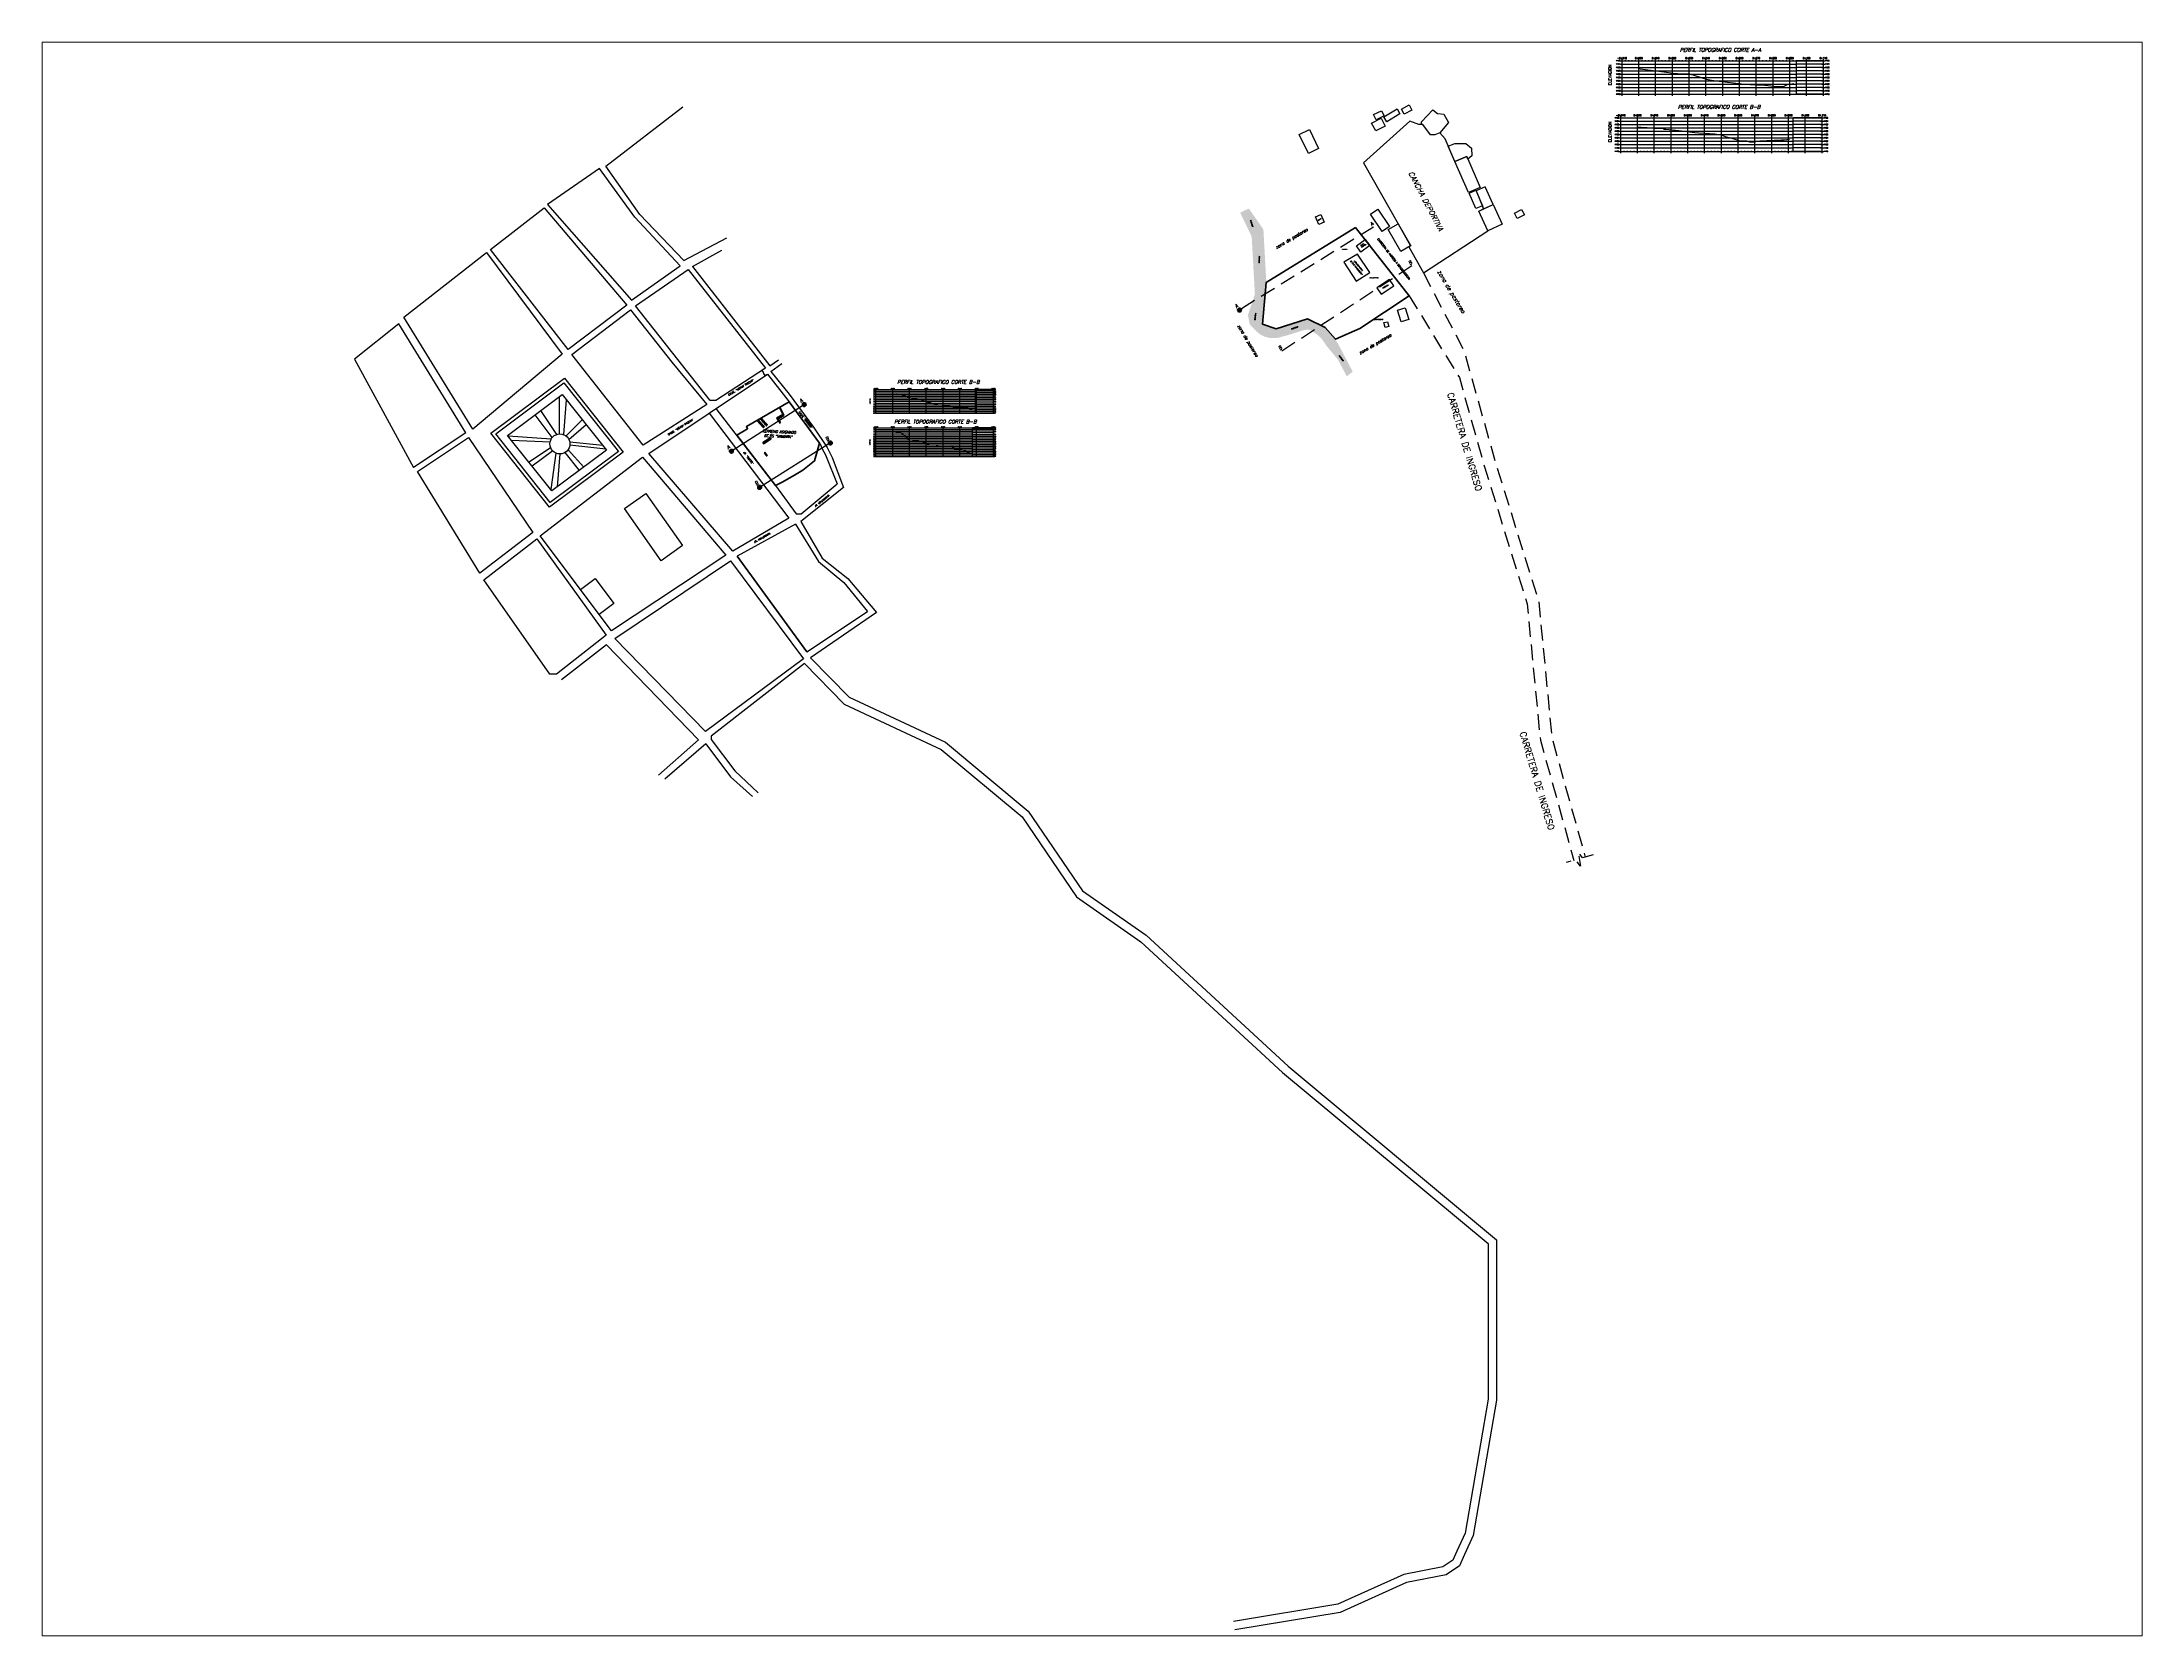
# Paper-space layout 'Layout2' of a CAD drawing. Header units: metres. Extents: x 26 to 231, y 20 to 176.
# The model-space entities are those that its viewports show. They can reach past a viewport. Long polylines and large blocks are cut down to what shows.
import ezdxf
from ezdxf.enums import TextEntityAlignment as Align

# ---------------------------------------------------------------- set-up
doc = ezdxf.new("R2010")
doc.units = ezdxf.units.M
doc.linetypes.add('DASHED', pattern=[0.75, 0.5, -0.25])
doc.linetypes.add('HIDDEN', pattern=[0.375, 0.25, -0.125])
for name, color, linetype in [('C-ROAD-PROF', 1, 'DASHED'), ('C-ROAD-PROF-GRID-GEOM', 5, 'Continuous'), ('C-ROAD-PROF-GRID-MAJR', 8, 'Continuous'), ('C-ROAD-PROF-TEXT', 11, 'Continuous'), ('C-ROAD-PROF-TITL', 11, 'Continuous'), ('C-ROAD-PROF-TTLB', 5, 'Continuous'), ('Capa1', 7, 'HIDDEN'), ('NOMBRE', 40, 'Continuous')]:
    doc.layers.add(name, color=color, linetype=linetype)
doc.layers.add('PERIMETRO', color=7, linetype='Continuous', lineweight=50, true_color=0xf7788b)
doc.layers.add('PERIMETRO 01', color=7, linetype='Continuous', lineweight=50)
doc.layers.add('Texto calles', color=7, linetype='Continuous', lineweight=18)
doc.styles.add('ambiente', font='romand.shx', dxfattribs={"oblique": 15})
doc.styles.get("Standard").update_dxf_attribs({"font": 'simplex.shx'})
doc.dimstyles.get("Standard").update_dxf_attribs({"dimtxt": 0.18, "dimasz": 0.18, "dimexe": 0.18, "dimexo": 0.0625, "dimgap": 0.09, "dimtad": 0, "dimtih": 1, "dimtoh": 1, "dimdec": 4, "dimzin": 0, "dimdsep": 46, "dimtxsty": 'Standard', "dimcen": 0.09, "dimadec": 0, "dimazin": 0, "dimtfac": 1, "dimtdec": 4, "dimtofl": 0, "dimtmove": 0, "dimatfit": 3, "dimfxl": 1, "dimtolj": 1, "dimtzin": 0, "dimarcsym": 0})
pattern_1 = [(228.0127875, (0.4572, 0.635), (-5.08000000039895, -5.71499999964545), [0.08543036, -8.45762090989]), (184.969741, (0.40005, 0.5715), (7.61999999698513, 0.63500003617448), [0.14660118, -14.51351222338]), (132.5104471, (0.254, 0.5588), (6.35000000268187, -6.98499999756149), [0.10337038, -10.233680698525]), (267.273689, (0.00635, 0.40005), (0.63500000132993, 12.69999999993328), [0.13350113, -13.216609356434]), (292.83365418, (0, 0.2667), (-3.17500000026585, 7.61999999988887), [0.130908425, -12.959951936336]), (357.273689, (0.0508, 0.14605), (-12.69999999993328, 0.63500000132993), [0.13350113, -13.216609356434]), (37.69424047, (0.18415, 0.1397), (-8.254999999633974, -6.350000000475103), [0.176548415, -17.47827882856]), (72.25532837, (0.32385, 0.24765), (4.445000001194823, 13.96999999961971), [0.16667988, -16.501314150476]), (121.42956562, (0.37465, 0.4064), (-5.08000000072078, 8.2549999995565), [0.13395325, -13.26138642468]), (175.2363583, (0.3048, 0.5207), (6.98499999989988, -0.6350000010973), [0.15292832, -7.4934842375]), (222.3974378, (0.1524, 0.5334), (-7.619999999756165, -6.985000000266), [0.19776948, -19.579193128044]), (138.81407483, (0.635, 0.3937), (-4.44499999973338, 3.8100000003098), [0.067501135, -6.682641456086]), (171.4692344, (0.5842, 0.43815), (8.25500000022241, -1.26999999855934), [0.128420495, -12.71365974926]), (225, (0.4572, 0.4572), (-9e-17, -0.635), [0.089802335, -0.808223277107]), (203.19859051, (0.41275, 0.5334), (3.1750000000865, 1.2699999997773), [0.04836033, -4.787655592223]), (291.80140949, (0.3683, 0.51435), (-0.6350000001329, 1.9049999999557), [0.068391405, -3.3511882475]), (30.96375653, (0.3937, 0.45085), (1.9050000000466, 1.2699999999303), [0.111079915, -3.591574538227]), (161.56505118, (0.48895, 0.508), (1.270000000033, -0.6349999999334), [0.080321785, -1.927724529207]), (16.389540334, (0, 0.51435), (6.35000000000004, 1.90500000000006), [0.112522, -11.139706668135]), (70.34617594, (0.10795, 0.5461), (-2.54000000023233, -6.9849999999176), [0.094399735, -9.34555391955]), (293.19859051, (0.48895, 0.635), (-1.2699999997783, 3.1750000000888), [0.096720025, -4.739295897223]), (343.61045967, (0.52705, 0.5461), (-6.35000000013307, 1.90499999955571), [0.112522, -11.139706668135]), (339.44395478, (0, 0.12065), (-3.17499999999997, 1.27000000000005), [0.1085088, -5.316933578277]), (294.7751406, (0.1016, 0.08255), (-3.17500000377923, 6.98499999828181), [0.09091803, -9.00089834518]), (66.80140949, (0.4953, 0), (1.2699999998006, 3.1750000000798), [0.096720025, -4.739295897223]), (17.35402464, (0.5334, 0.0889), (-8.25499999983576, -2.54000000053312), [0.106445685, -10.53809399505]), (69.44395478, (0.18415, 0), (-1.2700000000221, -3.17499999999116), [0.0542544, -5.371187978277]), (101.309932474, (0.4572, 0), (-0.6350000000001, 2.5400000000001), [0.03237865, -3.20549874113]), (165.963756532, (0.45085, 0.03175), (1.905, -0.635), [0.130908425, -2.487263647267]), (186.00900596, (0.32385, 0.0635), (6.34999999996634, 0.63500000033234), [0.12131675, -12.010341215834]), (303.69006753, (0.3937, 0.3937), (-0.6350000000882, 1.269999999956), [0.09158097, -2.19794408992]), (353.15722659, (0.4445, 0.3175), (10.79500000006642, -1.26999999943485), [0.15988919, -15.82900226626]), (60.9453959, (0.60325, 0.29845), (-2.5400000000699, -4.44499999996006), [0.06537706, -6.472348079527]), (90, (0.635, 0.3556), (-0.635, 0.635), [0.0381, -0.5969]), (120.25643716, (0.31115, 0.08255), (2.5399999996893, -4.44500000017745), [0.08821674, -8.7334851933]), (48.0127875, (0.2667, 0.15875), (5.08000000041883, 5.71499999962755), [0.17086072, -8.37219054989]), (0, (0.381, 0.28575), (0.635, 0.635), [0.1651, -0.4699]), (325.3048465, (0.5461, 0.28575), (6.35000000240538, -4.44499999656364), [0.10040239, -9.939829181035]), (254.0546041, (0.62865, 0.2286), (-0.6349999999556, -2.5400000000112), [0.09245727, -4.530412509693]), (207.64597536, (0.60325, 0.1397), (-12.06500000044334, -6.34999999915769), [0.150536275, -14.903116105734]), (175.42607874, (0.4699, 0.06985), (-8.25499999999971, 0.63499999999987), [0.159257365, -15.76646161406])]

# ---------------------------------------------------------------- blocks, each defined once
blk = doc.blocks.new('*D59')
at = {"color": 0, "lineweight": -2, "transparency": 16777216}
for p, q in [((760129.8, 8425668.3), (760129, 8425667.8)), ((760129.1, 8425667.8), (760130.1, 8425666.3)), ((760131.1, 8425664.7), (760130.1, 8425666.2)), ((760131.9, 8425665.1), (760131.1, 8425664.6))]:
    blk.add_line(p, q, dxfattribs=at)
at = {"color": 0, "transparency": 16777216}
for points in [[(760129.1, 8425667.8), (760129.1, 8425667.8), (760129.1, 8425667.8)], [(760131.1, 8425664.7), (760131.1, 8425664.7), (760131.1, 8425664.7)]]:
    blk.add_solid(points, dxfattribs=at)
at = {"layer": 'Defpoints', "color": 0, "transparency": 16777216}
for p in [(760129.8, 8425668.3), (760129.1, 8425667.8), (760131.9, 8425665.2)]:
    blk.add_point(p, dxfattribs=at)
at = {"color": 0, "transparency": 16777216, "insert": (760130.1, 8425666.2), "char_height": 0.027, "attachment_point": 5}
blk.add_mtext('\\A1;3.7558', dxfattribs=at)
blk = doc.blocks.new('*U134')
at = {"layer": 'C-ROAD-PROF', "color": 1, "linetype": 'DASHED', "lineweight": -3}
for p, q in [((767169.3, 8406143.3), (767170.1, 8406143.2)), ((767170.1, 8406143.2), (767177.9, 8406142.1)), ((767177.9, 8406142.1), (767184.4, 8406141.3)), ((767184.4, 8406141.3), (767189.9, 8406140.6)), ((767189.9, 8406140.6), (767192.3, 8406140.4)), ((767192.3, 8406140.4), (767194.8, 8406140.2)), ((767194.8, 8406140.2), (767199.5, 8406140.2)), ((767199.5, 8406140.2), (767209.7, 8406137)), ((767209.7, 8406137), (767211.7, 8406136.6)), ((767211.7, 8406136.6), (767212.7, 8406136.5)), ((767212.7, 8406136.5), (767215.5, 8406136)), ((767215.5, 8406136), (767232.4, 8406134.1)), ((767232.4, 8406134.1), (767239.1, 8406133.7)), ((767239.1, 8406133.7), (767244.4, 8406133.4)), ((767244.4, 8406133.4), (767248.1, 8406133)), ((767248.1, 8406133), (767250, 8406132.7)), ((767250, 8406132.7), (767255.9, 8406132.9)), ((767255.9, 8406132.9), (767257.9, 8406133.8)), ((767257.9, 8406133.8), (767261.8, 8406134.4))]:
    blk.add_line(p, q, dxfattribs=at)
blk = doc.blocks.new('*U135')
at = {"layer": 'C-ROAD-PROF', "color": 1, "linetype": 'DASHED', "lineweight": -3}
for p, q in [((767212.6, 8406052.2), (767214.9, 8406052.1)), ((767214.9, 8406052.1), (767218.4, 8406051.8)), ((767218.4, 8406051.8), (767221.8, 8406051.6)), ((767221.8, 8406051.6), (767223, 8406051.5)), ((767223, 8406051.5), (767224.3, 8406051.4)), ((767224.3, 8406051.4), (767227.8, 8406051.5)), ((767227.8, 8406051.5), (767228.3, 8406050.9)), ((767228.3, 8406050.9), (767229.6, 8406050.8)), ((767229.6, 8406050.8), (767237.3, 8406050.1)), ((767237.3, 8406050.1), (767246.8, 8406049)), ((767246.8, 8406049), (767249.1, 8406048.7)), ((767249.1, 8406048.7), (767258.8, 8406048.1)), ((767258.8, 8406048.1), (767262.4, 8406047.6)), ((767262.4, 8406047.6), (767264.8, 8406046.6)), ((767264.8, 8406046.6), (767268.2, 8406045.8)), ((767268.2, 8406045.8), (767273.1, 8406044.2)), ((767273.1, 8406044.2), (767277.5, 8406043.9)), ((767277.5, 8406043.9), (767279.4, 8406043.4)), ((767281.9, 8406043.4), (767285.5, 8406043.9)), ((767285.5, 8406043.9), (767298.2, 8406044.6)), ((767298.2, 8406044.6), (767300, 8406044.5)), ((767300, 8406044.5), (767303.2, 8406044.9)), ((767279.4, 8406043.4), (767281.9, 8406043.4))]:
    blk.add_line(p, q, dxfattribs=at)
blk = doc.blocks.new('*U136')
at = {"layer": 'C-ROAD-PROF', "color": 1, "linetype": 'DASHED', "lineweight": -3}
for p, q in [((760209.5, 8425653.7), (760211.6, 8425653.5)), ((760211.6, 8425653.5), (760212.2, 8425653.5)), ((760212.2, 8425653.5), (760216.9, 8425651.8)), ((760216.9, 8425651.8), (760219.6, 8425650.6)), ((760219.6, 8425650.6), (760221.6, 8425650.6)), ((760221.6, 8425650.6), (760223.7, 8425650.4)), ((760223.7, 8425650.4), (760225.6, 8425649.8)), ((760225.6, 8425649.8), (760234.5, 8425647.4)), ((760234.5, 8425647.4), (760238.3, 8425646.9)), ((760238.3, 8425646.9), (760239.6, 8425646.8)), ((760239.6, 8425646.8), (760239.7, 8425646.8)), ((760239.7, 8425646.8), (760241.3, 8425646.6)), ((760241.3, 8425646.6), (760244.5, 8425645.8)), ((760244.5, 8425645.8), (760246.7, 8425645.7)), ((760246.7, 8425645.7), (760247, 8425645.7)), ((760247, 8425645.7), (760249.1, 8425646.1)), ((760249.1, 8425646.1), (760251.9, 8425645.6)), ((760251.9, 8425645.6), (760254.3, 8425644.5))]:
    blk.add_line(p, q, dxfattribs=at)
blk = doc.blocks.new('*U137')
at = {"layer": 'C-ROAD-PROF', "color": 1, "linetype": 'DASHED', "lineweight": -3}
for p, q in [((760211.5, 8425626.2), (760211.9, 8425626.4)), ((760211.9, 8425626.4), (760213.9, 8425626.2)), ((760213.9, 8425626.2), (760214.2, 8425626.1)), ((760214.2, 8425626.1), (760215.4, 8425625.2)), ((760215.4, 8425625.2), (760219.2, 8425621.8)), ((760219.2, 8425621.8), (760220.1, 8425621.5)), ((760220.1, 8425621.5), (760228.6, 8425620.3)), ((760228.6, 8425620.3), (760229.8, 8425619.6)), ((760229.8, 8425619.6), (760230.2, 8425619.5)), ((760230.2, 8425619.5), (760231, 8425618.9)), ((760231, 8425618.9), (760234.9, 8425618.6)), ((760234.9, 8425618.6), (760236.8, 8425617.6)), ((760236.8, 8425617.6), (760242, 8425617.6)), ((760242, 8425617.6), (760244.7, 8425617.9)), ((760244.7, 8425617.9), (760247, 8425615.8)), ((760247, 8425615.8), (760248.4, 8425615.8)), ((760248.4, 8425615.8), (760250, 8425616)), ((760250, 8425616), (760250.3, 8425616)), ((760250.3, 8425616), (760255.4, 8425613.7))]:
    blk.add_line(p, q, dxfattribs=at)

msp = doc.modelspace()

# ---------------------------------------------------------------- hatches: boundary and pattern name
h = msp.add_hatch()
h.set_pattern_fill('AR-CONC', color=94, scale=0.025)
h.set_pattern_definition([(50, (-6517.6026, 19704.3352), (4.5546167249, -0.3984771385), [0.47625, -5.23875]), (355, (-6517.6026, 19704.335), (-0.8810855356, 4.776421131), [0.381, -4.1910146043]), (100.4514447, (-6517.223, 19704.302), (3.6735311773, 4.3779437978), [0.40475022, -4.452256115]), (46.1842, (-6517.6026, 19705.605), (6.7769760223, -1.0510581983), [0.714375, -7.858125]), (96.63555761, (-6517.038, 19705.5176), (5.9351033513, 6.185653115), [0.6071255785, -6.678390204]), (351.18415117, (-6517.6026, 19705.605), (5.9351033516, 6.1856531146), [0.571499177, -6.286493298]), (21, (-6516.9676, 19705.2877), (3.7903597817, -2.5566299547), [0.47625, -5.23875]), (326, (-6516.9676, 19705.2877), (1.5450507087, 4.604699153), [0.381, -4.191]), (71.451445, (-6516.6517, 19705.0747), (5.335410482, 2.0480692221), [0.40475022, -4.45224844]), (37.5, (-6517.6026, 19704.3352), (0.07721508126, 2.11387597183), [0, -4.1402, 0, -4.2545, 0, -4.206875]), (7.5, (-6517.6026, 19704.3352), (1.67049156276, 2.50451437045), [0, -2.4257, 0, -4.04495, 0, -1.603375]), (327.5, (-6519.0186, 19704.3352), (3.38976487917, -0.1432185998), [0, -1.5875, 0, -4.953, 0, -6.57225]), (317.5, (-6519.6536, 19704.3352), (3.7032295347, 0.6356622758), [0, -2.06375, 0, -3.2893, 0, -4.66725])])
h.paths.add_polyline_path([(760419.32742, 8425764.27619), (760414.15278, 8425761.77716), (760421.02623, 8425747.54459), (760422.3502, 8425723.45375), (760422.90322, 8425723.34757), (760423.71809, 8425723.07223), (760424.61264, 8425722.65891), (760425.51663, 8425722.13119), (760426.35986, 8425721.51261), (760426.94351, 8425720.96818), (760427.30461, 8425720.53885), (760427.50043, 8425720.24546), (760427.58318, 8425720.09718), (760427.64798, 8425719.96327), (760427.75437, 8425719.68536), (760427.8602, 8425719.24412), (760427.91289, 8425718.61272), (760427.86223, 8425717.7595), (760427.71525, 8425716.84195), (760427.50745, 8425715.86736), (760427.27436, 8425714.84298), (760427.0515, 8425713.77607), (760426.87437, 8425712.6739), (760426.7785, 8425711.54374), (760426.78558, 8425710.51382), (760426.85922, 8425709.18442), (760426.9804, 8425707.62718), (760427.13009, 8425705.91373), (760427.28925, 8425704.11569), (760427.43885, 8425702.30472), (760427.55986, 8425700.55243), (760427.63324, 8425698.93045), (760427.63762, 8425698.00575), (760429.68376, 8425719.66277, -0.3861083405), (760429.14181, 8425720.25995, -0.3972343596), (760429.70684, 8425720.85893), (760427.99059, 8425751.83913)])
h.paths.add_polyline_path([(760427.28925, 8425704.11569), (760427.13009, 8425705.91373), (760426.9804, 8425707.62718), (760426.85922, 8425709.18442), (760426.78558, 8425710.51382), (760426.7785, 8425711.54374), (760426.87437, 8425712.6739), (760427.0515, 8425713.77607), (760427.27436, 8425714.84298), (760427.50745, 8425715.86736), (760427.71525, 8425716.84195), (760427.86223, 8425717.7595), (760427.91289, 8425718.61272), (760427.8602, 8425719.24412), (760427.75437, 8425719.68536), (760427.64798, 8425719.96327), (760427.58318, 8425720.09718), (760427.50043, 8425720.24546), (760427.30461, 8425720.53885), (760426.94351, 8425720.96818), (760426.35986, 8425721.51261), (760425.51663, 8425722.13119), (760424.61264, 8425722.65891), (760423.71809, 8425723.07223), (760422.90322, 8425723.34757), (760422.35586, 8425723.45267), (760422.35026, 8425723.45273), (760422.9172, 8425713.13666), (760419.37814, 8425702.64424), (760419.9045, 8425701.66189), (760420.73222, 8425700.42571), (760421.69133, 8425699.20266), (760422.72584, 8425698.047), (760423.77977, 8425697.01298), (760424.79712, 8425696.15486), (760425.72192, 8425695.52689), (760426.35749, 8425695.22667), (760426.75454, 8425695.13767), (760426.9746, 8425695.14968), (760427.06989, 8425695.17839), (760427.14219, 8425695.21848), (760427.27027, 8425695.35498), (760427.41788, 8425695.67991), (760427.63762, 8425698.00575), (760427.63324, 8425698.93045), (760427.55986, 8425700.55243), (760427.43885, 8425702.30472)])
h.paths.add_polyline_path([(760423.80127, 8425719.77738), (760423.80127, 8425719.97738), (760424.00127, 8425719.97738), (760424.00127, 8425719.77738)], flags=16)
h.paths.add_polyline_path([(760424.79712, 8425696.15486), (760423.77977, 8425697.01298), (760422.72584, 8425698.047), (760421.69133, 8425699.20266), (760420.73222, 8425700.42571), (760419.9045, 8425701.66189), (760419.37814, 8425702.64424), (760418.77054, 8425700.84288), (760419.80869, 8425695.35149), (760420.25785, 8425694.84635), (760420.90953, 8425694.11513), (760421.63713, 8425693.31591), (760422.42649, 8425692.48033), (760423.26343, 8425691.64003), (760424.13378, 8425690.82665), (760425.02338, 8425690.07183), (760425.91806, 8425689.4072), (760426.80365, 8425688.86441), (760427.77908, 8425688.38239), (760428.73621, 8425687.99092), (760429.67885, 8425687.68113), (760430.61083, 8425687.44418), (760431.53598, 8425687.2712), (760432.45811, 8425687.15335), (760433.38105, 8425687.08176), (760434.30862, 8425687.04757), (760435.1886, 8425687.06201), (760435.98468, 8425687.13589), (760436.72455, 8425687.25979), (760437.4359, 8425687.42426), (760438.1464, 8425687.61989), (760438.88376, 8425687.83723), (760439.67565, 8425688.06685), (760440.54977, 8425688.29933), (760441.45288, 8425688.54425), (760442.63048, 8425688.89068), (760444.00373, 8425689.30991), (760445.49375, 8425689.77327), (760447.02169, 8425690.25206), (760448.50868, 8425690.71759), (760449.87586, 8425691.14116), (760451.04438, 8425691.4941), (760451.93535, 8425691.7477), (760452.46993, 8425691.87327), (760453.08593, 8425691.97454), (760453.63821, 8425692.05468), (760454.16373, 8425692.09014), (760454.69947, 8425692.05737), (760455.28241, 8425691.93284), (760455.70645, 8425691.77742), (760456.27222, 8425691.51628), (760456.95162, 8425691.16), (760457.71656, 8425690.71914), (760458.53894, 8425690.20428), (760459.39066, 8425689.62599), (760460.24363, 8425688.99483), (760461.06975, 8425688.32139), (760461.84093, 8425687.61623), (760462.52012, 8425686.87893), (760463.22559, 8425685.98861), (760463.94191, 8425684.99034), (760464.65364, 8425683.92922), (760465.34535, 8425682.85035), (760465.63581, 8425682.38493), (760472.46803, 8425674.24058), (760477.66413, 8425664.26987), (760481.21727, 8425667.04706), (760472.8178, 8425683.03698), (760472.61417, 8425683.40378), (760472.25879, 8425684.03326), (760472.04558, 8425684.39275), (760471.79205, 8425684.75612), (760471.54681, 8425685.07104), (760471.31493, 8425685.36256), (760471.10146, 8425685.65571), (760470.89044, 8425685.97026), (760470.68934, 8425686.27917), (760470.53832, 8425686.53725), (760470.47756, 8425686.69931), (760470.56348, 8425686.8646), (760470.59338, 8425686.91843), (760464.87081, 8425693.3695), (760463.46772, 8425694.04136), (760463.143, 8425694.01849), (760461.75145, 8425693.92776), (760460.40678, 8425693.85378), (760459.22733, 8425693.81106), (760458.33145, 8425693.81415), (760457.83749, 8425693.87758), (760457.40905, 8425694.08168), (760457.03667, 8425694.34013), (760456.72051, 8425694.6538), (760456.46073, 8425695.02352), (760456.2575, 8425695.45014), (760456.20294, 8425695.91901), (760456.23738, 8425696.6855), (760456.31303, 8425697.46728), (760454.22638, 8425698.46644), (760435.6783, 8425692.60496), (760427.39222, 8425695.40828), (760427.41788, 8425695.67991), (760427.27027, 8425695.35498), (760427.14219, 8425695.21848), (760427.06989, 8425695.17839), (760426.9746, 8425695.14968), (760426.75454, 8425695.13767), (760426.35749, 8425695.22667), (760425.72192, 8425695.52689)])
h.paths.add_polyline_path([(760456.31303, 8425697.46728), (760456.23738, 8425696.6855), (760456.20294, 8425695.91901), (760456.2575, 8425695.45014), (760456.46073, 8425695.02352), (760456.72051, 8425694.6538), (760457.03667, 8425694.34013), (760457.40905, 8425694.08168), (760457.83749, 8425693.87758), (760458.33145, 8425693.81415), (760459.22733, 8425693.81106), (760460.40678, 8425693.85378), (760461.75145, 8425693.92776), (760463.143, 8425694.01849), (760463.46772, 8425694.04136)], flags=17)
h.paths.add_polyline_path([(760425.95478, 8425720.42234), (760429.28373, 8425720.42234), (760429.28373, 8425722.71992), (760425.95478, 8425722.71992)], flags=24)
h.paths.add_polyline_path([(760423.62996, 8425692.88987), (760426.95892, 8425692.88987), (760426.95892, 8425695.18744), (760423.62996, 8425695.18744)], flags=24)
h.paths.add_polyline_path([(760433.99657, 8425688.98009), (760437.30967, 8425688.98009), (760437.30967, 8425691.23009), (760433.99657, 8425691.23009)], flags=24)
h.paths.add_polyline_path([(760452.38644, 8425694.8141), (760455.71539, 8425694.8141), (760455.71539, 8425697.11168), (760452.38644, 8425697.11168)], flags=24)
h.paths.add_polyline_path([(760461.70313, 8425690.21609), (760465.02902, 8425690.21609), (760465.02902, 8425692.50446), (760461.70313, 8425692.50446)], flags=24)
h.paths.add_polyline_path([(760468.86743, 8425682.83625), (760472.18052, 8425682.83625), (760472.18052, 8425685.08625), (760468.86743, 8425685.08625)], flags=24)
h = msp.add_hatch()
h.set_pattern_fill('GRAVEL', color=256, scale=0.025)
h.set_pattern_definition(pattern_1)
h.paths.add_polyline_path([(760141.51566, 8425641.60399), (760137.84245, 8425639.30732), (760139.76827, 8425636.3006), (760140.17431, 8425636.56067), (760140.17431, 8425636.5937), (760138.54573, 8425639.13635), (760138.52112, 8425639.13635), (760138.52112, 8425639.16635), (760138.56011, 8425639.16635), (760142.15684, 8425641.4152), (760142.15684, 8425641.43958), (760142.16407, 8425641.43958), (760139.832, 8425645.93857), (760139.79826, 8425645.93857), (760139.39085, 8425645.70315)])
h.paths.add_polyline_path([(760134.63434, 8425627.14297), (760134.35439, 8425627.55725), (760129.70392, 8425624.41468), (760129.98387, 8425624.0004)])
edge = h.paths.add_edge_path()
edge.add_line((760129.96887, 8425623.9854), (760129.96887, 8425624.0154))
edge.add_line((760129.96887, 8425624.0154), (760129.99887, 8425624.0154))
edge.add_line((760129.99887, 8425624.0154), (760129.99887, 8425623.9854))
edge.add_line((760129.99887, 8425623.9854), (760129.96887, 8425623.9854))
edge.add_line((760129.95387, 8425624.0004), (760130.01387, 8425624.0004))
edge.add_line((760129.98387, 8425623.9704), (760129.98387, 8425624.0304))
edge.add_line((760130.01012, 8425624.04915), (760130.16905, 8425624.04915))
edge.add_line((760130.16905, 8425624.04915), (760130.16905, 8425624.16165))
edge.add_line((760130.16905, 8425624.16165), (760130.01012, 8425624.16165))
edge.add_line((760130.01012, 8425624.16165), (760130.01012, 8425624.04915))
edge.add_line((760130.01012, 8425623.94415), (760130.49405, 8425623.94415))
edge.add_line((760130.49405, 8425623.94415), (760130.49405, 8425624.05665))
edge.add_line((760130.49405, 8425624.05665), (760130.01012, 8425624.05665))
edge.add_line((760130.01012, 8425624.05665), (760130.01012, 8425623.94415))
h = msp.add_hatch()
h.set_pattern_fill('GRAVEL', color=256, scale=0.025)
h.set_pattern_definition(pattern_1)
h.paths.add_polyline_path([(760128.41343, 8425639.35995), (760127.97259, 8425639.10522), (760131.76797, 8425634.72377), (760132.14589, 8425635.05114)])
h.paths.add_polyline_path([(760126.63046, 8425638.32968), (760126.18962, 8425638.07494), (760129.985, 8425633.6935), (760130.36292, 8425634.02087)])
h = msp.add_hatch()
h.set_pattern_fill('GRAVEL', color=256, scale=0.025)
h.set_pattern_definition(pattern_1)
h.paths.add_polyline_path([(760130.94249, 8425618.94594), (760130.75543, 8425618.80965), (760130.75543, 8425618.78373), (760130.71984, 8425618.78373), (760130.53836, 8425618.65151), (760131.83995, 8425616.86495), (760132.02701, 8425617.00124), (760132.02701, 8425617.02716), (760132.0626, 8425617.02716), (760132.24408, 8425617.15937)])
at = {"layer": 'PERIMETRO 01'}
h = msp.add_hatch(color=256, dxfattribs=at)
h.set_gradient(color1=(0, 0, 255), color2=(255, 255, 0), name='SPHERICAL')
h.paths.add_polyline_path([(760412.60902, 8425703.80296, 1), (760414.8482, 8425703.80296, 1)])
h = msp.add_hatch(color=256, dxfattribs=at)
h.set_gradient(color1=(0, 0, 255), color2=(255, 255, 0), name='SPHERICAL')
h.paths.add_polyline_path([(760153.21192, 8425647.42436, 1), (760155.4511, 8425647.42436, 1)])
h = msp.add_hatch(color=256, dxfattribs=at)
h.set_gradient(color1=(0, 0, 255), color2=(255, 255, 0), name='SPHERICAL')
h.paths.add_polyline_path([(760109.80172, 8425619.65888, 1), (760112.04091, 8425619.65888, 1)])
h = msp.add_hatch(color=256, dxfattribs=at)
h.set_gradient(color1=(0, 0, 255), color2=(255, 255, 0), name='SPHERICAL')
h.paths.add_polyline_path([(760168.81311, 8425624.58095, 1), (760171.05229, 8425624.58095, 1)])
h = msp.add_hatch(color=256, dxfattribs=at)
h.set_gradient(color1=(0, 0, 255), color2=(255, 255, 0), name='SPHERICAL')
h.paths.add_polyline_path([(760126.6483, 8425598.16352, 1), (760128.88748, 8425598.16352, 1)])

# ---------------------------------------------------------------- linework, layer by layer
for p, q in [((760132.4847, 8425665.56438, 3621.986), (760145.30496, 8425649.12057)), ((760197.34739, 8425523.61735), (760158.1249, 8425496.63198))]:
    msp.add_line(p, q)
at = {"flags": 128}
for points in [[(760056.34107, 8425760.70957), (760036.1909, 8425789.4128), (760081.89454, 8425824.80796)], [(760053.37936, 8425759.21154), (760032.31031, 8425788.09867), (760001.41583, 8425766.72121), (760051.35253, 8425709.60288)], [(760048.70297, 8425706.73105), (760013.71362, 8425680.19254), (759967.29448, 8425739.79915), (759999.25821, 8425764.69117), (760048.70297, 8425706.73105)], [(760051.35253, 8425709.60288), (760080.4568, 8425730.18825), (760053.37936, 8425759.21154)], [(760056.34107, 8425760.70957), (760082.51128, 8425733.32791), (760089.7779, 8425737.17097)], [(760089.7779, 8425737.17097), (760108.13571, 8425746.87976)], [(760010.06681, 8425677.55557), (759956.85295, 8425632.89491), (759915.78975, 8425699.60826), (759965.03378, 8425738.05118), (760010.06681, 8425677.55557)], [(760087.8305, 8425729.82181), (760105.22161, 8425739.42714)], [(760101.56434, 8425649.85893), (760098.27898, 8425649.85893), (760053.81925, 8425706.2764), (760085.09097, 8425727.95457), (760131.28152, 8425669.25539), (760101.56434, 8425649.85893)], [(760087.8305, 8425729.82181), (760133.86842, 8425670.52789), (760139.10094, 8425674.05097)], [(759952.71061, 8425630.63076), (759912.75879, 8425695.53849), (759886.27091, 8425674.52621), (759921.46614, 8425609.89541)], [(760050.7745, 8425703.96691), (760075.40871, 8425672.70716), (760096.25483, 8425647.44112), (760058.32921, 8425623.31241), (760015.87589, 8425677.27726), (760050.7745, 8425703.96691)], [(760061.71359, 8425618.37807), (760132.4847, 8425665.56438)], [(760137.13196, 8425599.29172), (760101.81558, 8425645.11589), (760132.4847, 8425665.56438)], [(760006.88953, 8425629.71107), (759997.35862, 8425643.97055)], [(760008.45951, 8425630.00095), (760008.45951, 8425652.2113)], [(760011.00314, 8425629.56894), (760012.65828, 8425650.35997)], [(760153.38905, 8425646.82), (760111.89509, 8425620.21136)], [(759952.71061, 8425630.63076), (759921.46614, 8425609.89541)], [(760004.20091, 8425627.91173), (759993.96495, 8425641.38404)], [(760012.41951, 8425628.7538), (760022.17893, 8425638.63572)], [(760014.08322, 8425626.74761), (760024.41714, 8425635.55804)], [(760097.64397, 8425642.33449), (760145.20137, 8425579.78466), (760111.80656, 8425560.13923), (760061.71359, 8425618.37807), (760097.50225, 8425642.24)], [(760126.18962, 8425638.07494), (760129.985, 8425633.6935)], [(760126.63046, 8425638.32968), (760130.36292, 8425634.02087)], [(760127.97259, 8425639.10522), (760131.76797, 8425634.72377)], [(760128.41343, 8425639.35995), (760132.14589, 8425635.05114)], [(760130.36292, 8425634.02087), (760129.985, 8425633.6935)], [(760132.14589, 8425635.05114), (760131.76797, 8425634.72377)], [(759954.28895, 8425627.79337), (759992.59264, 8425571.26403), (759961.05647, 8425546.94749), (759923.85864, 8425607.50161), (759954.28895, 8425627.79337)], [(760003.48661, 8425626.87208), (759977.92275, 8425628.71063)], [(760002.8514, 8425625.04133), (759979.87222, 8425626.12419)], [(760003.19849, 8425621.77906), (759990.35394, 8425613.06238)], [(760004.42282, 8425619.88194), (759992.2053, 8425610.73191)], [(760006.28548, 8425618.56259), (760003.27319, 8425596.79976)], [(760011.73325, 8425618.82573), (760020.16889, 8425608.21867)], [(760013.60124, 8425620.50544), (760022.92134, 8425610.27471)], [(760014.62652, 8425625.18336), (760034.23943, 8425623.19386)], [(760036.09778, 8425620.85458), (760014.70098, 8425623.33103)], [(760168.98391, 8425623.98658), (760128.71527, 8425598.76013)], [(760057.88725, 8425616.23691), (760107.56604, 8425557.74551), (760039.49281, 8425512.67638), (759996.97334, 8425569.34303), (760057.88725, 8425616.23691)], [(760008.75214, 8425618.03099), (760007.04571, 8425598.41581)], [(760137.13196, 8425599.29172), (760149.45069, 8425582.4439), (760152.47402, 8425582.4439), (760173.9994, 8425600.22568)], [(760177.66956, 8425598.06059), (760152.27056, 8425577.84847), (760165.09682, 8425555.91305), (760180.32175, 8425543.94341), (760197.34739, 8425523.61735)], [(760149.21648, 8425576.16042), (760114.41881, 8425557.10218)], [(760149.21648, 8425576.16042), (760162.8054, 8425554.07248), (760177.98767, 8425541.40775), (760192.09851, 8425524.14843)], [(760155.88282, 8425500.15506), (760192.09851, 8425524.14843)], [(760091.24379, 8425447.76776), (760036.55338, 8425504.27062), (760009.58099, 8425483.56834)], [(760154.54685, 8425493.13949), (760098.84881, 8425449.82982), (760098.84881, 8425447.92232), (760113.01713, 8425429.28107), (760126.86075, 8425416.24668)], [(760091.24379, 8425447.76776), (760067.44511, 8425426.77902)], [(760095.67294, 8425445.33569), (760071.3289, 8425424.39181)], [(760095.67294, 8425445.33569), (760110.47157, 8425425.62513), (760123.51928, 8425414.02143)]]:
    msp.add_lwpolyline(points, dxfattribs=at)
for points in [[(760493.67982, 8425820.19699), (760498.34222, 8425822.56331), (760499.87608, 8425819.54111), (760495.21368, 8425817.17479)], [(760499.77721, 8425818.80332), (760507.62213, 8425823.61171), (760509.39149, 8425820.72498), (760501.54657, 8425815.9166)], [(760510.23162, 8425823.46545), (760514.8057, 8425825.99829), (760516.49353, 8425822.95021), (760511.91945, 8425820.41738)], [(760449.35759, 8425808.39671), (760455.43883, 8425811.34292), (760460.90053, 8425800.06951), (760454.81928, 8425797.1233)], [(760492.51969, 8425815.19945), (760498.1214, 8425818.08568), (760500.52171, 8425813.42706), (760494.92, 8425810.54083)], [(760542.12808, 8425792.3258), (760549.19412, 8425795.31342), (760557.24908, 8425776.84305), (760550.18305, 8425773.85543)], [(760550.62759, 8425773.49687), (760554.55927, 8425775.16184), (760558.49474, 8425765.86855), (760554.56306, 8425764.20358)], [(760458.99734, 8425759.22448), (760462.13366, 8425760.63902), (760464.12603, 8425756.22156), (760460.9897, 8425754.80701)], [(760491.73029, 8425760.83102), (760496.17106, 8425763.85718), (760503.12144, 8425753.6578), (760498.68067, 8425750.63164)], [(760556.3322, 8425762.79574), (760564.8765, 8425766.76239), (760570.33334, 8425755.00816), (760561.78904, 8425751.04152)], [(760577.58763, 8425761.49939), (760581.8326, 8425763.76381), (760583.53099, 8425760.50062), (760579.28602, 8425758.2362)], [(760499.85305, 8425696.29005), (760502.00767, 8425696.85267), (760502.77455, 8425693.91582), (760500.61994, 8425693.3532)], [(760507.96567, 8425703.65702), (760512.4886, 8425705.06591), (760514.61251, 8425698.24757), (760510.08958, 8425696.83868)], [(759967.61202, 8425630.43608), (760011.42607, 8425663.16465), (760046.43201, 8425619.09954), (760002.61797, 8425586.37097)], [(759970.45964, 8425630.06683), (760011.06764, 8425660.40052), (760043.58439, 8425619.46879), (760002.97639, 8425589.1351)], [(759977.5787, 8425629.14371), (760010.17158, 8425653.4902), (760036.46533, 8425620.39191), (760003.87245, 8425596.04542)], [(759977.5787, 8425629.14371), (760010.17158, 8425653.4902), (760036.46533, 8425620.39191), (760003.87245, 8425596.04542)], [(760047.20642, 8425585.46068), (760059.91776, 8425594.43223), (760081.80238, 8425563.42502), (760069.09104, 8425554.45347)], [(760029.64747, 8425543.91245), (760040.8438, 8425528.99086), (760032.17535, 8425522.42852), (760020.97903, 8425537.35011)]]:
    msp.add_lwpolyline(points, close=True)
for points in [[(760533.10865, 8425809.39838), (760530.25899, 8425808.26805), (760527.54503, 8425808.26805), (760523.11223, 8425814.32663), (760522.12867, 8425814.32663), (760522.12867, 8425815.83197), (760528.91392, 8425823.05315), (760531.71452, 8425820.93996), (760535.53944, 8425820.55396), (760538.22607, 8425815.43896)], [(760487.62282, 8425791.54466), (760508.35455, 8425755.11945), (760515.80597, 8425742.02747), (760514.628, 8425741.35702), (760523.35627, 8425726.02163), (760561.78904, 8425751.04152), (760556.3322, 8425762.79574), (760559.22691, 8425764.1396), (760558.49474, 8425765.86855), (760554.56306, 8425764.20358), (760550.62759, 8425773.49687), (760554.55927, 8425775.16184), (760554.36417, 8425775.62327), (760550.20341, 8425773.80875), (760542.12808, 8425792.3258), (760536.24169, 8425805.82356), (760533.10865, 8425809.39838), (760530.25899, 8425808.26805), (760527.54503, 8425808.26805), (760523.11223, 8425814.32663), (760520.53397, 8425814.32663), (760515.24174, 8425816.2708)], [(760542.12808, 8425792.3258), (760538.18241, 8425801.37339), (760542.11627, 8425803.08896), (760548.73967, 8425803.08896), (760551.92068, 8425800.22123), (760552.21659, 8425795.74753), (760549.88731, 8425793.72389), (760549.19412, 8425795.31342)], [(760564.8765, 8425766.76239), (760560.07953, 8425777.09525), (760554.70444, 8425774.81903), (760559.22691, 8425764.1396)], [(759963.30304, 8425542.96707), (759994.91864, 8425567.48292), (760036.26014, 8425510.05791), (760006.65092, 8425486.92296), (760002.77694, 8425486.92296)], [(760114.41881, 8425557.10218), (760155.88282, 8425500.15506)], [(760110.40829, 8425554.39907), (760153.84429, 8425495.91755), (760095.58778, 8425452.64868), (760041.41752, 8425508.04819)]]:
    msp.add_lwpolyline(points, close=True, dxfattribs=at)
for points, elevation in [([(760483.44732, 8425742.03511), (760488.65304, 8425745.84991), (760491.33485, 8425742.17946), (760486.12914, 8425738.36466)], 4489.214), ([(760475.86243, 8425732.40419), (760483.36709, 8425721.05634), (760491.41095, 8425726.08269), (760484.13301, 8425737.01994)], 4488.275)]:
    msp.add_lwpolyline(points, close=True, dxfattribs=dict(at, elevation=elevation))
at = {"elevation": 4491.937}
msp.add_lwpolyline([(760502.44316, 8425751.75493), (760508.28218, 8425755.07826), (760515.73359, 8425741.98628), (760509.89457, 8425738.66295)], close=True, dxfattribs=at)
at = {"flags": 128}
for points, elevation in [([(760503.08656, 8425722.00323), (760495.58307, 8425717.03368), (760498.11317, 8425713.25054), (760505.64898, 8425718.30794), (760503.08656, 8425722.00323)], 4489.261), ([(760134.53176, 8425667.09098), (760140.99873, 8425671.94201)], 3622.351), ([(760134.53176, 8425667.09098), (760145.26791, 8425653.74142), (760159.88407, 8425634.09039), (760167.94997, 8425621.87393), (760171.04557, 8425615.8973), (760177.66956, 8425598.06059)], 3622.351), ([(760139.39085, 8425645.70315), (760141.51566, 8425641.60399)], 3625.367), ([(760139.82422, 8425645.95357), (760142.17184, 8425641.42458)], 3625.367), ([(760141.51566, 8425641.60399), (760137.84245, 8425639.30732), (760139.76827, 8425636.3006)], 3625.321), ([(760142.17184, 8425641.42458), (760138.53612, 8425639.15135), (760140.18931, 8425636.57028)], 3625.321), ([(760139.76827, 8425636.3006), (760140.18931, 8425636.57028)], 3625.321), ([(760129.70392, 8425624.41468), (760134.35439, 8425627.55725)], 3620.337), ([(760129.70392, 8425624.41468), (760129.98387, 8425624.0004)], 3620.337), ([(760129.98387, 8425624.0004), (760134.63434, 8425627.14297)], 3620.337), ([(760130.94249, 8425618.94594), (760130.53836, 8425618.65151)], 3619.85), ([(760130.53836, 8425618.65151), (760131.83995, 8425616.86495)], 3619.85), ([(760130.94249, 8425618.94594), (760132.24408, 8425617.15937)], 3619.85), ([(760134.35439, 8425627.55725), (760134.63434, 8425627.14297)], 3620.337), ([(760163.40083, 8425624.50628), (760163.91102, 8425624.06715), (760164.88263, 8425621.58764), (760167.24499, 8425617.21707), (760167.48335, 8425616.60485), (760173.9994, 8425600.22568)], 3621.986), ([(760132.24408, 8425617.15937), (760131.83995, 8425616.86495)], 3619.85)]:
    msp.add_lwpolyline(points, dxfattribs=dict(at, elevation=elevation))
for points in [[(760154.54685, 8425493.13949), (760178.09806, 8425469.01128), (760235.86139, 8425442.01241), (760284.15368, 8425401.84559), (760316.53595, 8425354.27384), (760354.96556, 8425327.40093), (760439.38101, 8425249.50759), (760561.88296, 8425147.60146), (760561.88296, 8425054.84951), (760548.16851, 8424975.19565), (760543.31753, 8424964.40237), (760540.89101, 8424959.00344), (760534.99531, 8424954.99591), (760511.74036, 8424950.44083), (760472.32421, 8424932.71863), (760410.21147, 8424922.37721)], [(760158.1249, 8425496.63198), (760181.04011, 8425473.15536), (760238.56284, 8425446.26895), (760287.89142, 8425405.2402), (760320.15304, 8425357.8457), (760358.10788, 8425331.30478), (760442.67735, 8425253.26932), (760566.88296, 8425149.94597), (760566.88296, 8425054.42221), (760552.98858, 8424973.72337), (760547.87808, 8424962.35265), (760544.87168, 8424955.6635), (760536.96019, 8424950.28577), (760513.26604, 8424945.64466), (760473.78406, 8424927.89286), (760411.03264, 8424917.44511)]]:
    msp.add_lwpolyline(points)
msp.add_circle((760008.75214, 8425624.01955), 5.98855)
at = {"layer": 'C-ROAD-PROF-GRID-GEOM', "color": 5, "linetype": 'Continuous', "lineweight": -3}
for p, q in [((760651.73816, 8425832.3517), (760651.73816, 8425852.3517)), ((760745.72728, 8425832.3517), (760745.72728, 8425852.3517)), ((760650.95844, 8425798.34161), (760650.95844, 8425818.34161)), ((760743.64277, 8425798.34161), (760743.64277, 8425818.34161)), ((760207.09687, 8425642.40715), (760207.09687, 8425656.40715)), ((760256.38955, 8425642.40715), (760256.38955, 8425656.40715)), ((760207.08292, 8425616.53747), (760207.08292, 8425633.53747)), ((760254.60067, 8425616.53747), (760254.60067, 8425633.53747))]:
    msp.add_line(p, q, dxfattribs=at)
at = {"layer": 'C-ROAD-PROF-GRID-MAJR', "color": 8, "linetype": 'Continuous', "lineweight": -3}
for p, q in [((760641.73816, 8425852.3517), (760651.73816, 8425852.3517)), ((760641.73816, 8425832.3517), (760641.73816, 8425852.3517)), ((760641.73816, 8425850.3517), (760651.73816, 8425850.3517)), ((760641.73816, 8425848.3517), (760651.73816, 8425848.3517)), ((760641.73816, 8425846.3517), (760651.73816, 8425846.3517)), ((760641.73816, 8425844.3517), (760651.73816, 8425844.3517)), ((760651.73816, 8425852.3517), (760745.72728, 8425852.3517)), ((760651.73816, 8425832.3517), (760651.73816, 8425852.3517)), ((760651.73816, 8425850.3517), (760745.72728, 8425850.3517)), ((760651.73816, 8425848.3517), (760745.72728, 8425848.3517)), ((760651.73816, 8425846.3517), (760745.72728, 8425846.3517)), ((760651.73816, 8425844.3517), (760745.72728, 8425844.3517)), ((760661.73816, 8425832.3517), (760661.73816, 8425852.3517)), ((760671.73816, 8425832.3517), (760671.73816, 8425852.3517)), ((760681.73816, 8425832.3517), (760681.73816, 8425852.3517)), ((760691.73816, 8425832.3517), (760691.73816, 8425852.3517)), ((760701.73816, 8425832.3517), (760701.73816, 8425852.3517)), ((760711.73816, 8425832.3517), (760711.73816, 8425852.3517)), ((760721.73816, 8425832.3517), (760721.73816, 8425852.3517)), ((760731.73816, 8425832.3517), (760731.73816, 8425852.3517)), ((760741.73816, 8425832.3517), (760741.73816, 8425852.3517)), ((760761.73816, 8425852.3517), (760745.72728, 8425852.3517)), ((760761.73816, 8425850.3517), (760745.72728, 8425850.3517)), ((760761.73816, 8425848.3517), (760745.72728, 8425848.3517)), ((760761.73816, 8425846.3517), (760745.72728, 8425846.3517)), ((760761.73816, 8425844.3517), (760745.72728, 8425844.3517)), ((760751.73816, 8425832.3517), (760751.73816, 8425852.3517)), ((760761.73816, 8425832.3517), (760761.73816, 8425852.3517)), ((760641.73816, 8425842.3517), (760651.73816, 8425842.3517)), ((760641.73816, 8425840.3517), (760651.73816, 8425840.3517)), ((760641.73816, 8425838.3517), (760651.73816, 8425838.3517)), ((760641.73816, 8425836.3517), (760651.73816, 8425836.3517)), ((760641.73816, 8425834.3517), (760651.73816, 8425834.3517)), ((760641.73816, 8425832.3517), (760651.73816, 8425832.3517)), ((760651.73816, 8425842.3517), (760745.72728, 8425842.3517)), ((760651.73816, 8425840.3517), (760745.72728, 8425840.3517)), ((760651.73816, 8425838.3517), (760745.72728, 8425838.3517)), ((760651.73816, 8425836.3517), (760745.72728, 8425836.3517)), ((760651.73816, 8425834.3517), (760745.72728, 8425834.3517)), ((760651.73816, 8425832.3517), (760745.72728, 8425832.3517)), ((760761.73816, 8425842.3517), (760745.72728, 8425842.3517)), ((760761.73816, 8425840.3517), (760745.72728, 8425840.3517)), ((760761.73816, 8425838.3517), (760745.72728, 8425838.3517)), ((760761.73816, 8425836.3517), (760745.72728, 8425836.3517)), ((760761.73816, 8425834.3517), (760745.72728, 8425834.3517)), ((760761.73816, 8425832.3517), (760745.72728, 8425832.3517)), ((760640.95844, 8425818.34161), (760650.95844, 8425818.34161)), ((760640.95844, 8425798.34161), (760640.95844, 8425818.34161)), ((760650.95844, 8425818.34161), (760743.64277, 8425818.34161)), ((760650.95844, 8425798.34161), (760650.95844, 8425818.34161)), ((760660.95844, 8425798.34161), (760660.95844, 8425818.34161)), ((760670.95844, 8425798.34161), (760670.95844, 8425818.34161)), ((760680.95844, 8425798.34161), (760680.95844, 8425818.34161)), ((760690.95844, 8425798.34161), (760690.95844, 8425818.34161)), ((760700.95844, 8425798.34161), (760700.95844, 8425818.34161)), ((760710.95844, 8425798.34161), (760710.95844, 8425818.34161)), ((760720.95844, 8425798.34161), (760720.95844, 8425818.34161)), ((760730.95844, 8425798.34161), (760730.95844, 8425818.34161)), ((760740.95844, 8425798.34161), (760740.95844, 8425818.34161)), ((760760.95844, 8425818.34161), (760743.64277, 8425818.34161)), ((760750.95844, 8425798.34161), (760750.95844, 8425818.34161)), ((760760.95844, 8425798.34161), (760760.95844, 8425818.34161)), ((760640.95844, 8425816.34161), (760650.95844, 8425816.34161)), ((760640.95844, 8425814.34161), (760650.95844, 8425814.34161)), ((760640.95844, 8425812.34161), (760650.95844, 8425812.34161)), ((760640.95844, 8425810.34161), (760650.95844, 8425810.34161)), ((760640.95844, 8425808.34161), (760650.95844, 8425808.34161)), ((760640.95844, 8425806.34161), (760650.95844, 8425806.34161)), ((760650.95844, 8425816.34161), (760743.64277, 8425816.34161)), ((760650.95844, 8425814.34161), (760743.64277, 8425814.34161)), ((760650.95844, 8425812.34161), (760743.64277, 8425812.34161)), ((760650.95844, 8425810.34161), (760743.64277, 8425810.34161)), ((760650.95844, 8425808.34161), (760743.64277, 8425808.34161)), ((760650.95844, 8425806.34161), (760743.64277, 8425806.34161)), ((760760.95844, 8425816.34161), (760743.64277, 8425816.34161)), ((760760.95844, 8425814.34161), (760743.64277, 8425814.34161)), ((760760.95844, 8425812.34161), (760743.64277, 8425812.34161)), ((760760.95844, 8425810.34161), (760743.64277, 8425810.34161)), ((760760.95844, 8425808.34161), (760743.64277, 8425808.34161)), ((760760.95844, 8425806.34161), (760743.64277, 8425806.34161)), ((760640.95844, 8425804.34161), (760650.95844, 8425804.34161)), ((760640.95844, 8425802.34161), (760650.95844, 8425802.34161)), ((760640.95844, 8425800.34161), (760650.95844, 8425800.34161)), ((760640.95844, 8425798.34161), (760650.95844, 8425798.34161)), ((760650.95844, 8425804.34161), (760743.64277, 8425804.34161)), ((760650.95844, 8425802.34161), (760743.64277, 8425802.34161)), ((760650.95844, 8425800.34161), (760743.64277, 8425800.34161)), ((760650.95844, 8425798.34161), (760743.64277, 8425798.34161)), ((760760.95844, 8425804.34161), (760743.64277, 8425804.34161)), ((760760.95844, 8425802.34161), (760743.64277, 8425802.34161)), ((760760.95844, 8425800.34161), (760743.64277, 8425800.34161)), ((760760.95844, 8425798.34161), (760743.64277, 8425798.34161)), ((760197.09687, 8425656.40715), (760207.09687, 8425656.40715)), ((760197.09687, 8425642.40715), (760197.09687, 8425656.40715)), ((760207.09687, 8425656.40715), (760256.38955, 8425656.40715)), ((760207.09687, 8425642.40715), (760207.09687, 8425656.40715)), ((760217.09687, 8425642.40715), (760217.09687, 8425656.40715)), ((760227.09687, 8425642.40715), (760227.09687, 8425656.40715)), ((760237.09687, 8425642.40715), (760237.09687, 8425656.40715)), ((760247.09687, 8425642.40715), (760247.09687, 8425656.40715)), ((760267.09687, 8425656.40715), (760256.38955, 8425656.40715)), ((760257.09687, 8425642.40715), (760257.09687, 8425656.40715)), ((760267.09687, 8425642.40715), (760267.09687, 8425656.40715)), ((760197.09687, 8425655.40715), (760207.09687, 8425655.40715)), ((760197.09687, 8425654.40715), (760207.09687, 8425654.40715)), ((760197.09687, 8425653.40715), (760207.09687, 8425653.40715)), ((760197.09687, 8425652.40715), (760207.09687, 8425652.40715)), ((760197.09687, 8425651.40715), (760207.09687, 8425651.40715)), ((760197.09687, 8425650.40715), (760207.09687, 8425650.40715)), ((760197.09687, 8425649.40715), (760207.09687, 8425649.40715)), ((760197.09687, 8425648.40715), (760207.09687, 8425648.40715)), ((760197.09687, 8425647.40715), (760207.09687, 8425647.40715)), ((760197.09687, 8425646.40715), (760207.09687, 8425646.40715)), ((760197.09687, 8425645.40715), (760207.09687, 8425645.40715)), ((760197.09687, 8425644.40715), (760207.09687, 8425644.40715)), ((760197.09687, 8425643.40715), (760207.09687, 8425643.40715)), ((760207.09687, 8425655.40715), (760256.38955, 8425655.40715)), ((760207.09687, 8425654.40715), (760256.38955, 8425654.40715)), ((760207.09687, 8425653.40715), (760256.38955, 8425653.40715)), ((760207.09687, 8425652.40715), (760256.38955, 8425652.40715)), ((760207.09687, 8425651.40715), (760256.38955, 8425651.40715)), ((760207.09687, 8425650.40715), (760256.38955, 8425650.40715)), ((760207.09687, 8425649.40715), (760256.38955, 8425649.40715)), ((760207.09687, 8425648.40715), (760256.38955, 8425648.40715)), ((760207.09687, 8425647.40715), (760256.38955, 8425647.40715)), ((760207.09687, 8425646.40715), (760256.38955, 8425646.40715)), ((760207.09687, 8425645.40715), (760256.38955, 8425645.40715)), ((760207.09687, 8425644.40715), (760256.38955, 8425644.40715)), ((760207.09687, 8425643.40715), (760256.38955, 8425643.40715)), ((760267.09687, 8425655.40715), (760256.38955, 8425655.40715)), ((760267.09687, 8425654.40715), (760256.38955, 8425654.40715)), ((760267.09687, 8425653.40715), (760256.38955, 8425653.40715)), ((760267.09687, 8425652.40715), (760256.38955, 8425652.40715)), ((760267.09687, 8425651.40715), (760256.38955, 8425651.40715)), ((760267.09687, 8425650.40715), (760256.38955, 8425650.40715)), ((760267.09687, 8425649.40715), (760256.38955, 8425649.40715)), ((760267.09687, 8425648.40715), (760256.38955, 8425648.40715)), ((760267.09687, 8425647.40715), (760256.38955, 8425647.40715)), ((760267.09687, 8425646.40715), (760256.38955, 8425646.40715)), ((760267.09687, 8425645.40715), (760256.38955, 8425645.40715)), ((760267.09687, 8425644.40715), (760256.38955, 8425644.40715)), ((760267.09687, 8425643.40715), (760256.38955, 8425643.40715)), ((760197.08292, 8425633.53747), (760207.08292, 8425633.53747)), ((760197.08292, 8425616.53747), (760197.08292, 8425633.53747)), ((760197.08292, 8425632.53747), (760207.08292, 8425632.53747)), ((760197.08292, 8425631.53747), (760207.08292, 8425631.53747)), ((760197.09687, 8425642.40715), (760207.09687, 8425642.40715)), ((760207.08292, 8425633.53747), (760254.60067, 8425633.53747)), ((760207.08292, 8425616.53747), (760207.08292, 8425633.53747)), ((760207.08292, 8425632.53747), (760254.60067, 8425632.53747)), ((760207.08292, 8425631.53747), (760254.60067, 8425631.53747)), ((760207.09687, 8425642.40715), (760256.38955, 8425642.40715)), ((760217.08292, 8425616.53747), (760217.08292, 8425633.53747)), ((760227.08292, 8425616.53747), (760227.08292, 8425633.53747)), ((760237.08292, 8425616.53747), (760237.08292, 8425633.53747)), ((760247.08292, 8425616.53747), (760247.08292, 8425633.53747)), ((760267.08292, 8425633.53747), (760254.60067, 8425633.53747)), ((760267.08292, 8425632.53747), (760254.60067, 8425632.53747)), ((760267.08292, 8425631.53747), (760254.60067, 8425631.53747)), ((760267.09687, 8425642.40715), (760256.38955, 8425642.40715)), ((760257.08292, 8425616.53747), (760257.08292, 8425633.53747)), ((760267.08292, 8425616.53747), (760267.08292, 8425633.53747)), ((760197.08292, 8425630.53747), (760207.08292, 8425630.53747)), ((760197.08292, 8425629.53747), (760207.08292, 8425629.53747)), ((760197.08292, 8425628.53747), (760207.08292, 8425628.53747)), ((760197.08292, 8425627.53747), (760207.08292, 8425627.53747)), ((760197.08292, 8425626.53747), (760207.08292, 8425626.53747)), ((760197.08292, 8425625.53747), (760207.08292, 8425625.53747)), ((760197.08292, 8425624.53747), (760207.08292, 8425624.53747)), ((760197.08292, 8425623.53747), (760207.08292, 8425623.53747)), ((760197.08292, 8425622.53747), (760207.08292, 8425622.53747)), ((760197.08292, 8425621.53747), (760207.08292, 8425621.53747)), ((760197.08292, 8425620.53747), (760207.08292, 8425620.53747)), ((760197.08292, 8425619.53747), (760207.08292, 8425619.53747)), ((760197.08292, 8425618.53747), (760207.08292, 8425618.53747)), ((760207.08292, 8425630.53747), (760254.60067, 8425630.53747)), ((760207.08292, 8425629.53747), (760254.60067, 8425629.53747)), ((760207.08292, 8425628.53747), (760254.60067, 8425628.53747)), ((760207.08292, 8425627.53747), (760254.60067, 8425627.53747)), ((760207.08292, 8425626.53747), (760254.60067, 8425626.53747)), ((760207.08292, 8425625.53747), (760254.60067, 8425625.53747)), ((760207.08292, 8425624.53747), (760254.60067, 8425624.53747)), ((760207.08292, 8425623.53747), (760254.60067, 8425623.53747)), ((760207.08292, 8425622.53747), (760254.60067, 8425622.53747)), ((760207.08292, 8425621.53747), (760254.60067, 8425621.53747)), ((760207.08292, 8425620.53747), (760254.60067, 8425620.53747)), ((760207.08292, 8425619.53747), (760254.60067, 8425619.53747)), ((760207.08292, 8425618.53747), (760254.60067, 8425618.53747)), ((760267.08292, 8425630.53747), (760254.60067, 8425630.53747)), ((760267.08292, 8425629.53747), (760254.60067, 8425629.53747)), ((760267.08292, 8425628.53747), (760254.60067, 8425628.53747)), ((760267.08292, 8425627.53747), (760254.60067, 8425627.53747)), ((760267.08292, 8425626.53747), (760254.60067, 8425626.53747)), ((760267.08292, 8425625.53747), (760254.60067, 8425625.53747)), ((760267.08292, 8425624.53747), (760254.60067, 8425624.53747)), ((760267.08292, 8425623.53747), (760254.60067, 8425623.53747)), ((760267.08292, 8425622.53747), (760254.60067, 8425622.53747)), ((760267.08292, 8425621.53747), (760254.60067, 8425621.53747)), ((760267.08292, 8425620.53747), (760254.60067, 8425620.53747)), ((760267.08292, 8425619.53747), (760254.60067, 8425619.53747)), ((760267.08292, 8425618.53747), (760254.60067, 8425618.53747)), ((760197.08292, 8425617.53747), (760207.08292, 8425617.53747)), ((760197.08292, 8425616.53747), (760207.08292, 8425616.53747)), ((760207.08292, 8425617.53747), (760254.60067, 8425617.53747)), ((760207.08292, 8425616.53747), (760254.60067, 8425616.53747)), ((760267.08292, 8425617.53747), (760254.60067, 8425617.53747)), ((760267.08292, 8425616.53747), (760254.60067, 8425616.53747))]:
    msp.add_line(p, q, dxfattribs=at)
at = {"layer": 'C-ROAD-PROF-TEXT', "color": 11, "linetype": 'Continuous', "lineweight": -3}
for p, q in [((760640.73816, 8425852.3517), (760642.73816, 8425852.3517)), ((760640.73816, 8425850.3517), (760642.73816, 8425850.3517)), ((760640.73816, 8425848.3517), (760642.73816, 8425848.3517)), ((760640.73816, 8425846.3517), (760642.73816, 8425846.3517)), ((760640.73816, 8425844.3517), (760642.73816, 8425844.3517)), ((760641.48816, 8425851.8517), (760641.98816, 8425851.8517)), ((760641.48816, 8425851.3517), (760641.98816, 8425851.3517)), ((760641.48816, 8425850.8517), (760641.98816, 8425850.8517)), ((760641.48816, 8425849.8517), (760641.98816, 8425849.8517)), ((760641.48816, 8425849.3517), (760641.98816, 8425849.3517)), ((760641.48816, 8425848.8517), (760641.98816, 8425848.8517)), ((760641.48816, 8425847.8517), (760641.98816, 8425847.8517)), ((760641.48816, 8425847.3517), (760641.98816, 8425847.3517)), ((760641.48816, 8425846.8517), (760641.98816, 8425846.8517)), ((760641.48816, 8425845.8517), (760641.98816, 8425845.8517)), ((760641.48816, 8425845.3517), (760641.98816, 8425845.3517)), ((760641.48816, 8425844.8517), (760641.98816, 8425844.8517)), ((760641.48816, 8425843.8517), (760641.98816, 8425843.8517)), ((760641.48816, 8425843.3517), (760641.98816, 8425843.3517)), ((760641.73816, 8425851.3517), (760641.73816, 8425853.3517)), ((760643.73816, 8425852.1017), (760643.73816, 8425852.6017)), ((760645.73816, 8425852.1017), (760645.73816, 8425852.6017)), ((760647.73816, 8425852.1017), (760647.73816, 8425852.6017)), ((760649.73816, 8425852.1017), (760649.73816, 8425852.6017)), ((760651.73816, 8425851.3517), (760651.73816, 8425853.3517)), ((760653.73816, 8425852.1017), (760653.73816, 8425852.6017)), ((760655.73816, 8425852.1017), (760655.73816, 8425852.6017)), ((760657.73816, 8425852.1017), (760657.73816, 8425852.6017)), ((760659.73816, 8425852.1017), (760659.73816, 8425852.6017)), ((760661.73816, 8425851.3517), (760661.73816, 8425853.3517)), ((760663.73816, 8425852.1017), (760663.73816, 8425852.6017)), ((760665.73816, 8425852.1017), (760665.73816, 8425852.6017)), ((760667.73816, 8425852.1017), (760667.73816, 8425852.6017)), ((760669.73816, 8425852.1017), (760669.73816, 8425852.6017)), ((760671.73816, 8425851.3517), (760671.73816, 8425853.3517)), ((760673.73816, 8425852.1017), (760673.73816, 8425852.6017)), ((760675.73816, 8425852.1017), (760675.73816, 8425852.6017)), ((760677.73816, 8425852.1017), (760677.73816, 8425852.6017)), ((760679.73816, 8425852.1017), (760679.73816, 8425852.6017)), ((760681.73816, 8425851.3517), (760681.73816, 8425853.3517)), ((760683.73816, 8425852.1017), (760683.73816, 8425852.6017)), ((760685.73816, 8425852.1017), (760685.73816, 8425852.6017)), ((760687.73816, 8425852.1017), (760687.73816, 8425852.6017)), ((760689.73816, 8425852.1017), (760689.73816, 8425852.6017)), ((760691.73816, 8425851.3517), (760691.73816, 8425853.3517)), ((760693.73816, 8425852.1017), (760693.73816, 8425852.6017)), ((760695.73816, 8425852.1017), (760695.73816, 8425852.6017)), ((760697.73816, 8425852.1017), (760697.73816, 8425852.6017)), ((760699.73816, 8425852.1017), (760699.73816, 8425852.6017)), ((760701.73816, 8425851.3517), (760701.73816, 8425853.3517)), ((760703.73816, 8425852.1017), (760703.73816, 8425852.6017)), ((760705.73816, 8425852.1017), (760705.73816, 8425852.6017)), ((760707.73816, 8425852.1017), (760707.73816, 8425852.6017)), ((760709.73816, 8425852.1017), (760709.73816, 8425852.6017)), ((760711.73816, 8425851.3517), (760711.73816, 8425853.3517)), ((760713.73816, 8425852.1017), (760713.73816, 8425852.6017)), ((760715.73816, 8425852.1017), (760715.73816, 8425852.6017)), ((760717.73816, 8425852.1017), (760717.73816, 8425852.6017)), ((760719.73816, 8425852.1017), (760719.73816, 8425852.6017)), ((760721.73816, 8425851.3517), (760721.73816, 8425853.3517)), ((760723.73816, 8425852.1017), (760723.73816, 8425852.6017)), ((760725.73816, 8425852.1017), (760725.73816, 8425852.6017)), ((760727.73816, 8425852.1017), (760727.73816, 8425852.6017)), ((760729.73816, 8425852.1017), (760729.73816, 8425852.6017)), ((760731.73816, 8425851.3517), (760731.73816, 8425853.3517)), ((760733.73816, 8425852.1017), (760733.73816, 8425852.6017)), ((760735.73816, 8425852.1017), (760735.73816, 8425852.6017)), ((760737.73816, 8425852.1017), (760737.73816, 8425852.6017)), ((760739.73816, 8425852.1017), (760739.73816, 8425852.6017)), ((760741.73816, 8425851.3517), (760741.73816, 8425853.3517)), ((760743.73816, 8425852.1017), (760743.73816, 8425852.6017)), ((760745.73816, 8425852.1017), (760745.73816, 8425852.6017)), ((760747.73816, 8425852.1017), (760747.73816, 8425852.6017)), ((760749.73816, 8425852.1017), (760749.73816, 8425852.6017)), ((760751.73816, 8425851.3517), (760751.73816, 8425853.3517)), ((760753.73816, 8425852.1017), (760753.73816, 8425852.6017)), ((760755.73816, 8425852.1017), (760755.73816, 8425852.6017)), ((760757.73816, 8425852.1017), (760757.73816, 8425852.6017)), ((760759.73816, 8425852.1017), (760759.73816, 8425852.6017)), ((760760.73816, 8425852.3517), (760762.73816, 8425852.3517)), ((760760.73816, 8425850.3517), (760762.73816, 8425850.3517)), ((760760.73816, 8425848.3517), (760762.73816, 8425848.3517)), ((760760.73816, 8425846.3517), (760762.73816, 8425846.3517)), ((760760.73816, 8425844.3517), (760762.73816, 8425844.3517)), ((760761.48816, 8425851.8517), (760761.98816, 8425851.8517)), ((760761.48816, 8425851.3517), (760761.98816, 8425851.3517)), ((760761.48816, 8425850.8517), (760761.98816, 8425850.8517)), ((760761.48816, 8425849.8517), (760761.98816, 8425849.8517)), ((760761.48816, 8425849.3517), (760761.98816, 8425849.3517)), ((760761.48816, 8425848.8517), (760761.98816, 8425848.8517)), ((760761.48816, 8425847.8517), (760761.98816, 8425847.8517)), ((760761.48816, 8425847.3517), (760761.98816, 8425847.3517)), ((760761.48816, 8425846.8517), (760761.98816, 8425846.8517)), ((760761.48816, 8425845.8517), (760761.98816, 8425845.8517)), ((760761.48816, 8425845.3517), (760761.98816, 8425845.3517)), ((760761.48816, 8425844.8517), (760761.98816, 8425844.8517)), ((760761.48816, 8425843.8517), (760761.98816, 8425843.8517)), ((760761.48816, 8425843.3517), (760761.98816, 8425843.3517)), ((760761.73816, 8425851.3517), (760761.73816, 8425853.3517)), ((760640.73816, 8425842.3517), (760642.73816, 8425842.3517)), ((760640.73816, 8425840.3517), (760642.73816, 8425840.3517)), ((760640.73816, 8425838.3517), (760642.73816, 8425838.3517)), ((760640.73816, 8425836.3517), (760642.73816, 8425836.3517)), ((760640.73816, 8425834.3517), (760642.73816, 8425834.3517)), ((760640.73816, 8425832.3517), (760642.73816, 8425832.3517)), ((760641.48816, 8425842.8517), (760641.98816, 8425842.8517)), ((760641.48816, 8425841.8517), (760641.98816, 8425841.8517)), ((760641.48816, 8425841.3517), (760641.98816, 8425841.3517)), ((760641.48816, 8425840.8517), (760641.98816, 8425840.8517)), ((760641.48816, 8425839.8517), (760641.98816, 8425839.8517)), ((760641.48816, 8425839.3517), (760641.98816, 8425839.3517)), ((760641.48816, 8425838.8517), (760641.98816, 8425838.8517)), ((760641.48816, 8425837.8517), (760641.98816, 8425837.8517)), ((760641.48816, 8425837.3517), (760641.98816, 8425837.3517)), ((760641.48816, 8425836.8517), (760641.98816, 8425836.8517)), ((760641.48816, 8425835.8517), (760641.98816, 8425835.8517)), ((760641.48816, 8425835.3517), (760641.98816, 8425835.3517)), ((760641.48816, 8425834.8517), (760641.98816, 8425834.8517)), ((760641.48816, 8425833.8517), (760641.98816, 8425833.8517)), ((760641.48816, 8425833.3517), (760641.98816, 8425833.3517)), ((760641.48816, 8425832.8517), (760641.98816, 8425832.8517)), ((760641.73816, 8425831.3517), (760641.73816, 8425833.3517)), ((760643.73816, 8425832.1017), (760643.73816, 8425832.6017)), ((760645.73816, 8425832.1017), (760645.73816, 8425832.6017)), ((760647.73816, 8425832.1017), (760647.73816, 8425832.6017)), ((760649.73816, 8425832.1017), (760649.73816, 8425832.6017)), ((760651.73816, 8425831.3517), (760651.73816, 8425833.3517)), ((760653.73816, 8425832.1017), (760653.73816, 8425832.6017)), ((760655.73816, 8425832.1017), (760655.73816, 8425832.6017)), ((760657.73816, 8425832.1017), (760657.73816, 8425832.6017)), ((760659.73816, 8425832.1017), (760659.73816, 8425832.6017)), ((760661.73816, 8425831.3517), (760661.73816, 8425833.3517)), ((760663.73816, 8425832.1017), (760663.73816, 8425832.6017)), ((760665.73816, 8425832.1017), (760665.73816, 8425832.6017)), ((760667.73816, 8425832.1017), (760667.73816, 8425832.6017)), ((760669.73816, 8425832.1017), (760669.73816, 8425832.6017)), ((760671.73816, 8425831.3517), (760671.73816, 8425833.3517)), ((760673.73816, 8425832.1017), (760673.73816, 8425832.6017)), ((760675.73816, 8425832.1017), (760675.73816, 8425832.6017)), ((760677.73816, 8425832.1017), (760677.73816, 8425832.6017)), ((760679.73816, 8425832.1017), (760679.73816, 8425832.6017)), ((760681.73816, 8425831.3517), (760681.73816, 8425833.3517)), ((760683.73816, 8425832.1017), (760683.73816, 8425832.6017)), ((760685.73816, 8425832.1017), (760685.73816, 8425832.6017)), ((760687.73816, 8425832.1017), (760687.73816, 8425832.6017)), ((760689.73816, 8425832.1017), (760689.73816, 8425832.6017)), ((760691.73816, 8425831.3517), (760691.73816, 8425833.3517)), ((760693.73816, 8425832.1017), (760693.73816, 8425832.6017)), ((760695.73816, 8425832.1017), (760695.73816, 8425832.6017)), ((760697.73816, 8425832.1017), (760697.73816, 8425832.6017)), ((760699.73816, 8425832.1017), (760699.73816, 8425832.6017)), ((760701.73816, 8425831.3517), (760701.73816, 8425833.3517)), ((760703.73816, 8425832.1017), (760703.73816, 8425832.6017)), ((760705.73816, 8425832.1017), (760705.73816, 8425832.6017)), ((760707.73816, 8425832.1017), (760707.73816, 8425832.6017)), ((760709.73816, 8425832.1017), (760709.73816, 8425832.6017)), ((760711.73816, 8425831.3517), (760711.73816, 8425833.3517)), ((760713.73816, 8425832.1017), (760713.73816, 8425832.6017)), ((760715.73816, 8425832.1017), (760715.73816, 8425832.6017)), ((760717.73816, 8425832.1017), (760717.73816, 8425832.6017)), ((760719.73816, 8425832.1017), (760719.73816, 8425832.6017)), ((760721.73816, 8425831.3517), (760721.73816, 8425833.3517)), ((760723.73816, 8425832.1017), (760723.73816, 8425832.6017)), ((760725.73816, 8425832.1017), (760725.73816, 8425832.6017)), ((760727.73816, 8425832.1017), (760727.73816, 8425832.6017)), ((760729.73816, 8425832.1017), (760729.73816, 8425832.6017)), ((760731.73816, 8425831.3517), (760731.73816, 8425833.3517)), ((760733.73816, 8425832.1017), (760733.73816, 8425832.6017)), ((760735.73816, 8425832.1017), (760735.73816, 8425832.6017)), ((760737.73816, 8425832.1017), (760737.73816, 8425832.6017)), ((760739.73816, 8425832.1017), (760739.73816, 8425832.6017)), ((760741.73816, 8425831.3517), (760741.73816, 8425833.3517)), ((760743.73816, 8425832.1017), (760743.73816, 8425832.6017)), ((760745.73816, 8425832.1017), (760745.73816, 8425832.6017)), ((760747.73816, 8425832.1017), (760747.73816, 8425832.6017)), ((760749.73816, 8425832.1017), (760749.73816, 8425832.6017)), ((760751.73816, 8425831.3517), (760751.73816, 8425833.3517)), ((760753.73816, 8425832.1017), (760753.73816, 8425832.6017)), ((760755.73816, 8425832.1017), (760755.73816, 8425832.6017)), ((760757.73816, 8425832.1017), (760757.73816, 8425832.6017)), ((760759.73816, 8425832.1017), (760759.73816, 8425832.6017)), ((760760.73816, 8425842.3517), (760762.73816, 8425842.3517)), ((760760.73816, 8425840.3517), (760762.73816, 8425840.3517)), ((760760.73816, 8425838.3517), (760762.73816, 8425838.3517)), ((760760.73816, 8425836.3517), (760762.73816, 8425836.3517)), ((760760.73816, 8425834.3517), (760762.73816, 8425834.3517)), ((760760.73816, 8425832.3517), (760762.73816, 8425832.3517)), ((760761.48816, 8425842.8517), (760761.98816, 8425842.8517)), ((760761.48816, 8425841.8517), (760761.98816, 8425841.8517)), ((760761.48816, 8425841.3517), (760761.98816, 8425841.3517)), ((760761.48816, 8425840.8517), (760761.98816, 8425840.8517)), ((760761.48816, 8425839.8517), (760761.98816, 8425839.8517)), ((760761.48816, 8425839.3517), (760761.98816, 8425839.3517)), ((760761.48816, 8425838.8517), (760761.98816, 8425838.8517)), ((760761.48816, 8425837.8517), (760761.98816, 8425837.8517)), ((760761.48816, 8425837.3517), (760761.98816, 8425837.3517)), ((760761.48816, 8425836.8517), (760761.98816, 8425836.8517)), ((760761.48816, 8425835.8517), (760761.98816, 8425835.8517)), ((760761.48816, 8425835.3517), (760761.98816, 8425835.3517)), ((760761.48816, 8425834.8517), (760761.98816, 8425834.8517)), ((760761.48816, 8425833.8517), (760761.98816, 8425833.8517)), ((760761.48816, 8425833.3517), (760761.98816, 8425833.3517)), ((760761.48816, 8425832.8517), (760761.98816, 8425832.8517)), ((760761.73816, 8425831.3517), (760761.73816, 8425833.3517)), ((760639.95844, 8425818.34161), (760641.95844, 8425818.34161)), ((760640.95844, 8425817.34161), (760640.95844, 8425819.34161)), ((760642.95844, 8425818.09161), (760642.95844, 8425818.59161)), ((760644.95844, 8425818.09161), (760644.95844, 8425818.59161)), ((760646.95844, 8425818.09161), (760646.95844, 8425818.59161)), ((760648.95844, 8425818.09161), (760648.95844, 8425818.59161)), ((760650.95844, 8425817.34161), (760650.95844, 8425819.34161)), ((760652.95844, 8425818.09161), (760652.95844, 8425818.59161)), ((760654.95844, 8425818.09161), (760654.95844, 8425818.59161)), ((760656.95844, 8425818.09161), (760656.95844, 8425818.59161)), ((760658.95844, 8425818.09161), (760658.95844, 8425818.59161)), ((760660.95844, 8425817.34161), (760660.95844, 8425819.34161)), ((760662.95844, 8425818.09161), (760662.95844, 8425818.59161)), ((760664.95844, 8425818.09161), (760664.95844, 8425818.59161)), ((760666.95844, 8425818.09161), (760666.95844, 8425818.59161)), ((760668.95844, 8425818.09161), (760668.95844, 8425818.59161)), ((760670.95844, 8425817.34161), (760670.95844, 8425819.34161)), ((760672.95844, 8425818.09161), (760672.95844, 8425818.59161)), ((760674.95844, 8425818.09161), (760674.95844, 8425818.59161)), ((760676.95844, 8425818.09161), (760676.95844, 8425818.59161)), ((760678.95844, 8425818.09161), (760678.95844, 8425818.59161)), ((760680.95844, 8425817.34161), (760680.95844, 8425819.34161)), ((760682.95844, 8425818.09161), (760682.95844, 8425818.59161)), ((760684.95844, 8425818.09161), (760684.95844, 8425818.59161)), ((760686.95844, 8425818.09161), (760686.95844, 8425818.59161)), ((760688.95844, 8425818.09161), (760688.95844, 8425818.59161)), ((760690.95844, 8425817.34161), (760690.95844, 8425819.34161)), ((760692.95844, 8425818.09161), (760692.95844, 8425818.59161)), ((760694.95844, 8425818.09161), (760694.95844, 8425818.59161)), ((760696.95844, 8425818.09161), (760696.95844, 8425818.59161)), ((760698.95844, 8425818.09161), (760698.95844, 8425818.59161)), ((760700.95844, 8425817.34161), (760700.95844, 8425819.34161)), ((760702.95844, 8425818.09161), (760702.95844, 8425818.59161)), ((760704.95844, 8425818.09161), (760704.95844, 8425818.59161)), ((760706.95844, 8425818.09161), (760706.95844, 8425818.59161)), ((760708.95844, 8425818.09161), (760708.95844, 8425818.59161)), ((760710.95844, 8425817.34161), (760710.95844, 8425819.34161)), ((760712.95844, 8425818.09161), (760712.95844, 8425818.59161)), ((760714.95844, 8425818.09161), (760714.95844, 8425818.59161)), ((760716.95844, 8425818.09161), (760716.95844, 8425818.59161)), ((760718.95844, 8425818.09161), (760718.95844, 8425818.59161)), ((760720.95844, 8425817.34161), (760720.95844, 8425819.34161)), ((760722.95844, 8425818.09161), (760722.95844, 8425818.59161)), ((760724.95844, 8425818.09161), (760724.95844, 8425818.59161)), ((760726.95844, 8425818.09161), (760726.95844, 8425818.59161)), ((760728.95844, 8425818.09161), (760728.95844, 8425818.59161)), ((760730.95844, 8425817.34161), (760730.95844, 8425819.34161)), ((760732.95844, 8425818.09161), (760732.95844, 8425818.59161)), ((760734.95844, 8425818.09161), (760734.95844, 8425818.59161)), ((760736.95844, 8425818.09161), (760736.95844, 8425818.59161)), ((760738.95844, 8425818.09161), (760738.95844, 8425818.59161)), ((760740.95844, 8425817.34161), (760740.95844, 8425819.34161)), ((760742.95844, 8425818.09161), (760742.95844, 8425818.59161)), ((760744.95844, 8425818.09161), (760744.95844, 8425818.59161)), ((760746.95844, 8425818.09161), (760746.95844, 8425818.59161)), ((760748.95844, 8425818.09161), (760748.95844, 8425818.59161)), ((760750.95844, 8425817.34161), (760750.95844, 8425819.34161)), ((760752.95844, 8425818.09161), (760752.95844, 8425818.59161)), ((760754.95844, 8425818.09161), (760754.95844, 8425818.59161)), ((760756.95844, 8425818.09161), (760756.95844, 8425818.59161)), ((760758.95844, 8425818.09161), (760758.95844, 8425818.59161)), ((760759.95844, 8425818.34161), (760761.95844, 8425818.34161)), ((760760.95844, 8425817.34161), (760760.95844, 8425819.34161)), ((760639.95844, 8425816.34161), (760641.95844, 8425816.34161)), ((760639.95844, 8425814.34161), (760641.95844, 8425814.34161)), ((760639.95844, 8425812.34161), (760641.95844, 8425812.34161)), ((760639.95844, 8425810.34161), (760641.95844, 8425810.34161)), ((760639.95844, 8425808.34161), (760641.95844, 8425808.34161)), ((760639.95844, 8425806.34161), (760641.95844, 8425806.34161)), ((760640.70844, 8425817.84161), (760641.20844, 8425817.84161)), ((760640.70844, 8425817.34161), (760641.20844, 8425817.34161)), ((760640.70844, 8425816.84161), (760641.20844, 8425816.84161)), ((760640.70844, 8425815.84161), (760641.20844, 8425815.84161)), ((760640.70844, 8425815.34161), (760641.20844, 8425815.34161)), ((760640.70844, 8425814.84161), (760641.20844, 8425814.84161)), ((760640.70844, 8425813.84161), (760641.20844, 8425813.84161)), ((760640.70844, 8425813.34161), (760641.20844, 8425813.34161)), ((760640.70844, 8425812.84161), (760641.20844, 8425812.84161)), ((760640.70844, 8425811.84161), (760641.20844, 8425811.84161)), ((760640.70844, 8425811.34161), (760641.20844, 8425811.34161)), ((760640.70844, 8425810.84161), (760641.20844, 8425810.84161)), ((760640.70844, 8425809.84161), (760641.20844, 8425809.84161)), ((760640.70844, 8425809.34161), (760641.20844, 8425809.34161)), ((760640.70844, 8425808.84161), (760641.20844, 8425808.84161)), ((760640.70844, 8425807.84161), (760641.20844, 8425807.84161)), ((760640.70844, 8425807.34161), (760641.20844, 8425807.34161)), ((760640.70844, 8425806.84161), (760641.20844, 8425806.84161)), ((760640.70844, 8425805.84161), (760641.20844, 8425805.84161)), ((760759.95844, 8425816.34161), (760761.95844, 8425816.34161)), ((760759.95844, 8425814.34161), (760761.95844, 8425814.34161)), ((760759.95844, 8425812.34161), (760761.95844, 8425812.34161)), ((760759.95844, 8425810.34161), (760761.95844, 8425810.34161)), ((760759.95844, 8425808.34161), (760761.95844, 8425808.34161)), ((760759.95844, 8425806.34161), (760761.95844, 8425806.34161)), ((760760.70844, 8425817.84161), (760761.20844, 8425817.84161)), ((760760.70844, 8425817.34161), (760761.20844, 8425817.34161)), ((760760.70844, 8425816.84161), (760761.20844, 8425816.84161)), ((760760.70844, 8425815.84161), (760761.20844, 8425815.84161)), ((760760.70844, 8425815.34161), (760761.20844, 8425815.34161)), ((760760.70844, 8425814.84161), (760761.20844, 8425814.84161)), ((760760.70844, 8425813.84161), (760761.20844, 8425813.84161)), ((760760.70844, 8425813.34161), (760761.20844, 8425813.34161)), ((760760.70844, 8425812.84161), (760761.20844, 8425812.84161)), ((760760.70844, 8425811.84161), (760761.20844, 8425811.84161)), ((760760.70844, 8425811.34161), (760761.20844, 8425811.34161)), ((760760.70844, 8425810.84161), (760761.20844, 8425810.84161)), ((760760.70844, 8425809.84161), (760761.20844, 8425809.84161)), ((760760.70844, 8425809.34161), (760761.20844, 8425809.34161)), ((760760.70844, 8425808.84161), (760761.20844, 8425808.84161)), ((760760.70844, 8425807.84161), (760761.20844, 8425807.84161)), ((760760.70844, 8425807.34161), (760761.20844, 8425807.34161)), ((760760.70844, 8425806.84161), (760761.20844, 8425806.84161)), ((760760.70844, 8425805.84161), (760761.20844, 8425805.84161)), ((760639.95844, 8425804.34161), (760641.95844, 8425804.34161)), ((760639.95844, 8425802.34161), (760641.95844, 8425802.34161)), ((760639.95844, 8425800.34161), (760641.95844, 8425800.34161)), ((760639.95844, 8425798.34161), (760641.95844, 8425798.34161)), ((760640.70844, 8425805.34161), (760641.20844, 8425805.34161)), ((760640.70844, 8425804.84161), (760641.20844, 8425804.84161)), ((760640.70844, 8425803.84161), (760641.20844, 8425803.84161)), ((760640.70844, 8425803.34161), (760641.20844, 8425803.34161)), ((760640.70844, 8425802.84161), (760641.20844, 8425802.84161)), ((760640.70844, 8425801.84161), (760641.20844, 8425801.84161)), ((760640.70844, 8425801.34161), (760641.20844, 8425801.34161)), ((760640.70844, 8425800.84161), (760641.20844, 8425800.84161)), ((760640.70844, 8425799.84161), (760641.20844, 8425799.84161)), ((760640.70844, 8425799.34161), (760641.20844, 8425799.34161)), ((760640.70844, 8425798.84161), (760641.20844, 8425798.84161)), ((760640.95844, 8425797.34161), (760640.95844, 8425799.34161)), ((760642.95844, 8425798.09161), (760642.95844, 8425798.59161)), ((760644.95844, 8425798.09161), (760644.95844, 8425798.59161)), ((760646.95844, 8425798.09161), (760646.95844, 8425798.59161)), ((760648.95844, 8425798.09161), (760648.95844, 8425798.59161)), ((760650.95844, 8425797.34161), (760650.95844, 8425799.34161)), ((760652.95844, 8425798.09161), (760652.95844, 8425798.59161)), ((760654.95844, 8425798.09161), (760654.95844, 8425798.59161)), ((760656.95844, 8425798.09161), (760656.95844, 8425798.59161)), ((760658.95844, 8425798.09161), (760658.95844, 8425798.59161)), ((760660.95844, 8425797.34161), (760660.95844, 8425799.34161)), ((760662.95844, 8425798.09161), (760662.95844, 8425798.59161)), ((760664.95844, 8425798.09161), (760664.95844, 8425798.59161)), ((760666.95844, 8425798.09161), (760666.95844, 8425798.59161)), ((760668.95844, 8425798.09161), (760668.95844, 8425798.59161)), ((760670.95844, 8425797.34161), (760670.95844, 8425799.34161)), ((760672.95844, 8425798.09161), (760672.95844, 8425798.59161)), ((760674.95844, 8425798.09161), (760674.95844, 8425798.59161)), ((760676.95844, 8425798.09161), (760676.95844, 8425798.59161)), ((760678.95844, 8425798.09161), (760678.95844, 8425798.59161)), ((760680.95844, 8425797.34161), (760680.95844, 8425799.34161)), ((760682.95844, 8425798.09161), (760682.95844, 8425798.59161)), ((760684.95844, 8425798.09161), (760684.95844, 8425798.59161)), ((760686.95844, 8425798.09161), (760686.95844, 8425798.59161)), ((760688.95844, 8425798.09161), (760688.95844, 8425798.59161)), ((760690.95844, 8425797.34161), (760690.95844, 8425799.34161)), ((760692.95844, 8425798.09161), (760692.95844, 8425798.59161)), ((760694.95844, 8425798.09161), (760694.95844, 8425798.59161)), ((760696.95844, 8425798.09161), (760696.95844, 8425798.59161)), ((760698.95844, 8425798.09161), (760698.95844, 8425798.59161)), ((760700.95844, 8425797.34161), (760700.95844, 8425799.34161)), ((760702.95844, 8425798.09161), (760702.95844, 8425798.59161)), ((760704.95844, 8425798.09161), (760704.95844, 8425798.59161)), ((760706.95844, 8425798.09161), (760706.95844, 8425798.59161)), ((760708.95844, 8425798.09161), (760708.95844, 8425798.59161)), ((760710.95844, 8425797.34161), (760710.95844, 8425799.34161)), ((760712.95844, 8425798.09161), (760712.95844, 8425798.59161)), ((760714.95844, 8425798.09161), (760714.95844, 8425798.59161)), ((760716.95844, 8425798.09161), (760716.95844, 8425798.59161)), ((760718.95844, 8425798.09161), (760718.95844, 8425798.59161)), ((760720.95844, 8425797.34161), (760720.95844, 8425799.34161)), ((760722.95844, 8425798.09161), (760722.95844, 8425798.59161)), ((760724.95844, 8425798.09161), (760724.95844, 8425798.59161)), ((760726.95844, 8425798.09161), (760726.95844, 8425798.59161)), ((760728.95844, 8425798.09161), (760728.95844, 8425798.59161)), ((760730.95844, 8425797.34161), (760730.95844, 8425799.34161)), ((760732.95844, 8425798.09161), (760732.95844, 8425798.59161)), ((760734.95844, 8425798.09161), (760734.95844, 8425798.59161)), ((760736.95844, 8425798.09161), (760736.95844, 8425798.59161)), ((760738.95844, 8425798.09161), (760738.95844, 8425798.59161)), ((760740.95844, 8425797.34161), (760740.95844, 8425799.34161)), ((760742.95844, 8425798.09161), (760742.95844, 8425798.59161)), ((760744.95844, 8425798.09161), (760744.95844, 8425798.59161)), ((760746.95844, 8425798.09161), (760746.95844, 8425798.59161)), ((760748.95844, 8425798.09161), (760748.95844, 8425798.59161)), ((760750.95844, 8425797.34161), (760750.95844, 8425799.34161)), ((760752.95844, 8425798.09161), (760752.95844, 8425798.59161)), ((760754.95844, 8425798.09161), (760754.95844, 8425798.59161)), ((760756.95844, 8425798.09161), (760756.95844, 8425798.59161)), ((760758.95844, 8425798.09161), (760758.95844, 8425798.59161)), ((760759.95844, 8425804.34161), (760761.95844, 8425804.34161)), ((760759.95844, 8425802.34161), (760761.95844, 8425802.34161)), ((760759.95844, 8425800.34161), (760761.95844, 8425800.34161)), ((760759.95844, 8425798.34161), (760761.95844, 8425798.34161)), ((760760.70844, 8425805.34161), (760761.20844, 8425805.34161)), ((760760.70844, 8425804.84161), (760761.20844, 8425804.84161)), ((760760.70844, 8425803.84161), (760761.20844, 8425803.84161)), ((760760.70844, 8425803.34161), (760761.20844, 8425803.34161)), ((760760.70844, 8425802.84161), (760761.20844, 8425802.84161)), ((760760.70844, 8425801.84161), (760761.20844, 8425801.84161)), ((760760.70844, 8425801.34161), (760761.20844, 8425801.34161)), ((760760.70844, 8425800.84161), (760761.20844, 8425800.84161)), ((760760.70844, 8425799.84161), (760761.20844, 8425799.84161)), ((760760.70844, 8425799.34161), (760761.20844, 8425799.34161)), ((760760.70844, 8425798.84161), (760761.20844, 8425798.84161)), ((760760.95844, 8425797.34161), (760760.95844, 8425799.34161)), ((760196.87187, 8425656.40715), (760197.32187, 8425656.40715)), ((760197.05937, 8425656.15715), (760197.13437, 8425656.15715)), ((760197.05937, 8425655.90715), (760197.13437, 8425655.90715)), ((760197.05937, 8425655.65715), (760197.13437, 8425655.65715)), ((760197.09687, 8425656.03215), (760197.09687, 8425656.78215)), ((760199.09687, 8425656.36965), (760199.09687, 8425656.44465)), ((760201.09687, 8425656.36965), (760201.09687, 8425656.44465)), ((760203.09687, 8425656.36965), (760203.09687, 8425656.44465)), ((760205.09687, 8425656.36965), (760205.09687, 8425656.44465)), ((760207.09687, 8425656.03215), (760207.09687, 8425656.78215)), ((760209.09687, 8425656.36965), (760209.09687, 8425656.44465)), ((760211.09687, 8425656.36965), (760211.09687, 8425656.44465)), ((760213.09687, 8425656.36965), (760213.09687, 8425656.44465)), ((760215.09687, 8425656.36965), (760215.09687, 8425656.44465)), ((760217.09687, 8425656.03215), (760217.09687, 8425656.78215)), ((760219.09687, 8425656.36965), (760219.09687, 8425656.44465)), ((760221.09687, 8425656.36965), (760221.09687, 8425656.44465)), ((760223.09687, 8425656.36965), (760223.09687, 8425656.44465)), ((760225.09687, 8425656.36965), (760225.09687, 8425656.44465)), ((760227.09687, 8425656.03215), (760227.09687, 8425656.78215)), ((760229.09687, 8425656.36965), (760229.09687, 8425656.44465)), ((760231.09687, 8425656.36965), (760231.09687, 8425656.44465)), ((760233.09687, 8425656.36965), (760233.09687, 8425656.44465)), ((760235.09687, 8425656.36965), (760235.09687, 8425656.44465)), ((760237.09687, 8425656.03215), (760237.09687, 8425656.78215)), ((760239.09687, 8425656.36965), (760239.09687, 8425656.44465)), ((760241.09687, 8425656.36965), (760241.09687, 8425656.44465)), ((760243.09687, 8425656.36965), (760243.09687, 8425656.44465)), ((760245.09687, 8425656.36965), (760245.09687, 8425656.44465)), ((760247.09687, 8425656.03215), (760247.09687, 8425656.78215)), ((760249.09687, 8425656.36965), (760249.09687, 8425656.44465)), ((760251.09687, 8425656.36965), (760251.09687, 8425656.44465)), ((760253.09687, 8425656.36965), (760253.09687, 8425656.44465)), ((760255.09687, 8425656.36965), (760255.09687, 8425656.44465)), ((760257.09687, 8425656.03215), (760257.09687, 8425656.78215)), ((760259.09687, 8425656.36965), (760259.09687, 8425656.44465)), ((760261.09687, 8425656.36965), (760261.09687, 8425656.44465)), ((760263.09687, 8425656.36965), (760263.09687, 8425656.44465)), ((760265.09687, 8425656.36965), (760265.09687, 8425656.44465)), ((760266.90937, 8425656.40715), (760267.28437, 8425656.40715)), ((760267.05937, 8425656.15715), (760267.13437, 8425656.15715)), ((760267.05937, 8425655.90715), (760267.13437, 8425655.90715)), ((760267.05937, 8425655.65715), (760267.13437, 8425655.65715)), ((760267.09687, 8425656.03215), (760267.09687, 8425656.78215)), ((760196.87187, 8425655.40715), (760197.32187, 8425655.40715)), ((760196.87187, 8425654.40715), (760197.32187, 8425654.40715)), ((760196.87187, 8425653.40715), (760197.32187, 8425653.40715)), ((760196.87187, 8425652.40715), (760197.32187, 8425652.40715)), ((760196.87187, 8425651.40715), (760197.32187, 8425651.40715)), ((760196.87187, 8425650.40715), (760197.32187, 8425650.40715)), ((760196.87187, 8425649.40715), (760197.32187, 8425649.40715)), ((760196.87187, 8425648.40715), (760197.32187, 8425648.40715)), ((760196.87187, 8425647.40715), (760197.32187, 8425647.40715)), ((760196.87187, 8425646.40715), (760197.32187, 8425646.40715)), ((760196.87187, 8425645.40715), (760197.32187, 8425645.40715)), ((760196.87187, 8425644.40715), (760197.32187, 8425644.40715)), ((760196.87187, 8425643.40715), (760197.32187, 8425643.40715)), ((760197.05937, 8425655.15715), (760197.13437, 8425655.15715)), ((760197.05937, 8425654.90715), (760197.13437, 8425654.90715)), ((760197.05937, 8425654.65715), (760197.13437, 8425654.65715)), ((760197.05937, 8425654.15715), (760197.13437, 8425654.15715)), ((760197.05937, 8425653.90715), (760197.13437, 8425653.90715)), ((760197.05937, 8425653.65715), (760197.13437, 8425653.65715)), ((760197.05937, 8425653.15715), (760197.13437, 8425653.15715)), ((760197.05937, 8425652.90715), (760197.13437, 8425652.90715)), ((760197.05937, 8425652.65715), (760197.13437, 8425652.65715)), ((760197.05937, 8425652.15715), (760197.13437, 8425652.15715)), ((760197.05937, 8425651.90715), (760197.13437, 8425651.90715)), ((760197.05937, 8425651.65715), (760197.13437, 8425651.65715)), ((760197.05937, 8425651.15715), (760197.13437, 8425651.15715)), ((760197.05937, 8425650.90715), (760197.13437, 8425650.90715)), ((760197.05937, 8425650.65715), (760197.13437, 8425650.65715)), ((760197.05937, 8425650.15715), (760197.13437, 8425650.15715)), ((760197.05937, 8425649.90715), (760197.13437, 8425649.90715)), ((760197.05937, 8425649.65715), (760197.13437, 8425649.65715)), ((760197.05937, 8425649.15715), (760197.13437, 8425649.15715)), ((760197.05937, 8425648.90715), (760197.13437, 8425648.90715)), ((760197.05937, 8425648.65715), (760197.13437, 8425648.65715)), ((760197.05937, 8425648.15715), (760197.13437, 8425648.15715)), ((760197.05937, 8425647.90715), (760197.13437, 8425647.90715)), ((760197.05937, 8425647.65715), (760197.13437, 8425647.65715)), ((760197.05937, 8425647.15715), (760197.13437, 8425647.15715)), ((760197.05937, 8425646.90715), (760197.13437, 8425646.90715)), ((760197.05937, 8425646.65715), (760197.13437, 8425646.65715)), ((760197.05937, 8425646.15715), (760197.13437, 8425646.15715)), ((760197.05937, 8425645.90715), (760197.13437, 8425645.90715)), ((760197.05937, 8425645.65715), (760197.13437, 8425645.65715)), ((760197.05937, 8425645.15715), (760197.13437, 8425645.15715)), ((760197.05937, 8425644.90715), (760197.13437, 8425644.90715)), ((760197.05937, 8425644.65715), (760197.13437, 8425644.65715)), ((760197.05937, 8425644.15715), (760197.13437, 8425644.15715)), ((760197.05937, 8425643.90715), (760197.13437, 8425643.90715)), ((760197.05937, 8425643.65715), (760197.13437, 8425643.65715)), ((760197.05937, 8425643.15715), (760197.13437, 8425643.15715)), ((760266.90937, 8425655.40715), (760267.28437, 8425655.40715)), ((760266.90937, 8425654.40715), (760267.28437, 8425654.40715)), ((760266.90937, 8425653.40715), (760267.28437, 8425653.40715)), ((760266.90937, 8425652.40715), (760267.28437, 8425652.40715)), ((760266.90937, 8425651.40715), (760267.28437, 8425651.40715)), ((760266.90937, 8425650.40715), (760267.28437, 8425650.40715)), ((760266.90937, 8425649.40715), (760267.28437, 8425649.40715)), ((760266.90937, 8425648.40715), (760267.28437, 8425648.40715)), ((760266.90937, 8425647.40715), (760267.28437, 8425647.40715)), ((760266.90937, 8425646.40715), (760267.28437, 8425646.40715)), ((760266.90937, 8425645.40715), (760267.28437, 8425645.40715)), ((760266.90937, 8425644.40715), (760267.28437, 8425644.40715)), ((760266.90937, 8425643.40715), (760267.28437, 8425643.40715)), ((760267.05937, 8425655.15715), (760267.13437, 8425655.15715)), ((760267.05937, 8425654.90715), (760267.13437, 8425654.90715)), ((760267.05937, 8425654.65715), (760267.13437, 8425654.65715)), ((760267.05937, 8425654.15715), (760267.13437, 8425654.15715)), ((760267.05937, 8425653.90715), (760267.13437, 8425653.90715)), ((760267.05937, 8425653.65715), (760267.13437, 8425653.65715)), ((760267.05937, 8425653.15715), (760267.13437, 8425653.15715)), ((760267.05937, 8425652.90715), (760267.13437, 8425652.90715)), ((760267.05937, 8425652.65715), (760267.13437, 8425652.65715)), ((760267.05937, 8425652.15715), (760267.13437, 8425652.15715)), ((760267.05937, 8425651.90715), (760267.13437, 8425651.90715)), ((760267.05937, 8425651.65715), (760267.13437, 8425651.65715)), ((760267.05937, 8425651.15715), (760267.13437, 8425651.15715)), ((760267.05937, 8425650.90715), (760267.13437, 8425650.90715)), ((760267.05937, 8425650.65715), (760267.13437, 8425650.65715)), ((760267.05937, 8425650.15715), (760267.13437, 8425650.15715)), ((760267.05937, 8425649.90715), (760267.13437, 8425649.90715)), ((760267.05937, 8425649.65715), (760267.13437, 8425649.65715)), ((760267.05937, 8425649.15715), (760267.13437, 8425649.15715)), ((760267.05937, 8425648.90715), (760267.13437, 8425648.90715)), ((760267.05937, 8425648.65715), (760267.13437, 8425648.65715)), ((760267.05937, 8425648.15715), (760267.13437, 8425648.15715)), ((760267.05937, 8425647.90715), (760267.13437, 8425647.90715)), ((760267.05937, 8425647.65715), (760267.13437, 8425647.65715)), ((760267.05937, 8425647.15715), (760267.13437, 8425647.15715)), ((760267.05937, 8425646.90715), (760267.13437, 8425646.90715)), ((760267.05937, 8425646.65715), (760267.13437, 8425646.65715)), ((760267.05937, 8425646.15715), (760267.13437, 8425646.15715)), ((760267.05937, 8425645.90715), (760267.13437, 8425645.90715)), ((760267.05937, 8425645.65715), (760267.13437, 8425645.65715)), ((760267.05937, 8425645.15715), (760267.13437, 8425645.15715)), ((760267.05937, 8425644.90715), (760267.13437, 8425644.90715)), ((760267.05937, 8425644.65715), (760267.13437, 8425644.65715)), ((760267.05937, 8425644.15715), (760267.13437, 8425644.15715)), ((760267.05937, 8425643.90715), (760267.13437, 8425643.90715)), ((760267.05937, 8425643.65715), (760267.13437, 8425643.65715)), ((760267.05937, 8425643.15715), (760267.13437, 8425643.15715)), ((760196.85792, 8425633.53747), (760197.30792, 8425633.53747)), ((760196.85792, 8425632.53747), (760197.30792, 8425632.53747)), ((760196.85792, 8425631.53747), (760197.30792, 8425631.53747)), ((760196.87187, 8425642.40715), (760197.32187, 8425642.40715)), ((760197.04542, 8425633.28747), (760197.12042, 8425633.28747)), ((760197.04542, 8425633.03747), (760197.12042, 8425633.03747)), ((760197.04542, 8425632.78747), (760197.12042, 8425632.78747)), ((760197.04542, 8425632.28747), (760197.12042, 8425632.28747)), ((760197.04542, 8425632.03747), (760197.12042, 8425632.03747)), ((760197.04542, 8425631.78747), (760197.12042, 8425631.78747)), ((760197.04542, 8425631.28747), (760197.12042, 8425631.28747)), ((760197.04542, 8425631.03747), (760197.12042, 8425631.03747)), ((760197.04542, 8425630.78747), (760197.12042, 8425630.78747)), ((760197.05937, 8425642.90715), (760197.13437, 8425642.90715)), ((760197.05937, 8425642.65715), (760197.13437, 8425642.65715)), ((760197.08292, 8425633.16247), (760197.08292, 8425633.91247)), ((760197.09687, 8425642.10715), (760197.09687, 8425642.70715)), ((760199.08292, 8425633.49997), (760199.08292, 8425633.57497)), ((760199.09687, 8425642.36965), (760199.09687, 8425642.44465)), ((760201.08292, 8425633.49997), (760201.08292, 8425633.57497)), ((760201.09687, 8425642.36965), (760201.09687, 8425642.44465)), ((760203.08292, 8425633.49997), (760203.08292, 8425633.57497)), ((760203.09687, 8425642.36965), (760203.09687, 8425642.44465)), ((760205.08292, 8425633.49997), (760205.08292, 8425633.57497)), ((760205.09687, 8425642.36965), (760205.09687, 8425642.44465)), ((760207.08292, 8425633.16247), (760207.08292, 8425633.91247)), ((760207.09687, 8425642.10715), (760207.09687, 8425642.70715)), ((760209.08292, 8425633.49997), (760209.08292, 8425633.57497)), ((760209.09687, 8425642.36965), (760209.09687, 8425642.44465)), ((760211.08292, 8425633.49997), (760211.08292, 8425633.57497)), ((760211.09687, 8425642.36965), (760211.09687, 8425642.44465)), ((760213.08292, 8425633.49997), (760213.08292, 8425633.57497)), ((760213.09687, 8425642.36965), (760213.09687, 8425642.44465)), ((760215.08292, 8425633.49997), (760215.08292, 8425633.57497)), ((760215.09687, 8425642.36965), (760215.09687, 8425642.44465)), ((760217.08292, 8425633.16247), (760217.08292, 8425633.91247)), ((760217.09687, 8425642.10715), (760217.09687, 8425642.70715)), ((760219.08292, 8425633.49997), (760219.08292, 8425633.57497)), ((760219.09687, 8425642.36965), (760219.09687, 8425642.44465)), ((760221.08292, 8425633.49997), (760221.08292, 8425633.57497)), ((760221.09687, 8425642.36965), (760221.09687, 8425642.44465)), ((760223.08292, 8425633.49997), (760223.08292, 8425633.57497)), ((760223.09687, 8425642.36965), (760223.09687, 8425642.44465)), ((760225.08292, 8425633.49997), (760225.08292, 8425633.57497)), ((760225.09687, 8425642.36965), (760225.09687, 8425642.44465)), ((760227.08292, 8425633.16247), (760227.08292, 8425633.91247)), ((760227.09687, 8425642.10715), (760227.09687, 8425642.70715)), ((760229.08292, 8425633.49997), (760229.08292, 8425633.57497)), ((760229.09687, 8425642.36965), (760229.09687, 8425642.44465)), ((760231.08292, 8425633.49997), (760231.08292, 8425633.57497)), ((760231.09687, 8425642.36965), (760231.09687, 8425642.44465)), ((760233.08292, 8425633.49997), (760233.08292, 8425633.57497)), ((760233.09687, 8425642.36965), (760233.09687, 8425642.44465)), ((760235.08292, 8425633.49997), (760235.08292, 8425633.57497)), ((760235.09687, 8425642.36965), (760235.09687, 8425642.44465)), ((760237.08292, 8425633.16247), (760237.08292, 8425633.91247)), ((760237.09687, 8425642.10715), (760237.09687, 8425642.70715)), ((760239.08292, 8425633.49997), (760239.08292, 8425633.57497)), ((760239.09687, 8425642.36965), (760239.09687, 8425642.44465)), ((760241.08292, 8425633.49997), (760241.08292, 8425633.57497)), ((760241.09687, 8425642.36965), (760241.09687, 8425642.44465)), ((760243.08292, 8425633.49997), (760243.08292, 8425633.57497)), ((760243.09687, 8425642.36965), (760243.09687, 8425642.44465)), ((760245.08292, 8425633.49997), (760245.08292, 8425633.57497)), ((760245.09687, 8425642.36965), (760245.09687, 8425642.44465)), ((760247.08292, 8425633.16247), (760247.08292, 8425633.91247)), ((760247.09687, 8425642.10715), (760247.09687, 8425642.70715)), ((760249.08292, 8425633.49997), (760249.08292, 8425633.57497)), ((760249.09687, 8425642.36965), (760249.09687, 8425642.44465)), ((760251.08292, 8425633.49997), (760251.08292, 8425633.57497)), ((760251.09687, 8425642.36965), (760251.09687, 8425642.44465)), ((760253.08292, 8425633.49997), (760253.08292, 8425633.57497)), ((760253.09687, 8425642.36965), (760253.09687, 8425642.44465)), ((760255.08292, 8425633.49997), (760255.08292, 8425633.57497)), ((760255.09687, 8425642.36965), (760255.09687, 8425642.44465)), ((760257.08292, 8425633.16247), (760257.08292, 8425633.91247)), ((760257.09687, 8425642.10715), (760257.09687, 8425642.70715)), ((760259.08292, 8425633.49997), (760259.08292, 8425633.57497)), ((760259.09687, 8425642.36965), (760259.09687, 8425642.44465)), ((760261.08292, 8425633.49997), (760261.08292, 8425633.57497)), ((760261.09687, 8425642.36965), (760261.09687, 8425642.44465)), ((760263.08292, 8425633.49997), (760263.08292, 8425633.57497)), ((760263.09687, 8425642.36965), (760263.09687, 8425642.44465)), ((760265.08292, 8425633.49997), (760265.08292, 8425633.57497)), ((760265.09687, 8425642.36965), (760265.09687, 8425642.44465)), ((760266.89542, 8425633.53747), (760267.27042, 8425633.53747)), ((760266.89542, 8425632.53747), (760267.27042, 8425632.53747)), ((760266.89542, 8425631.53747), (760267.27042, 8425631.53747)), ((760266.90937, 8425642.40715), (760267.28437, 8425642.40715)), ((760267.04542, 8425633.28747), (760267.12042, 8425633.28747)), ((760267.04542, 8425633.03747), (760267.12042, 8425633.03747)), ((760267.04542, 8425632.78747), (760267.12042, 8425632.78747)), ((760267.04542, 8425632.28747), (760267.12042, 8425632.28747)), ((760267.04542, 8425632.03747), (760267.12042, 8425632.03747)), ((760267.04542, 8425631.78747), (760267.12042, 8425631.78747)), ((760267.04542, 8425631.28747), (760267.12042, 8425631.28747)), ((760267.04542, 8425631.03747), (760267.12042, 8425631.03747)), ((760267.04542, 8425630.78747), (760267.12042, 8425630.78747)), ((760267.05937, 8425642.90715), (760267.13437, 8425642.90715)), ((760267.05937, 8425642.65715), (760267.13437, 8425642.65715)), ((760267.08292, 8425633.16247), (760267.08292, 8425633.91247)), ((760267.09687, 8425642.10715), (760267.09687, 8425642.70715)), ((760196.85792, 8425630.53747), (760197.30792, 8425630.53747)), ((760196.85792, 8425629.53747), (760197.30792, 8425629.53747)), ((760196.85792, 8425628.53747), (760197.30792, 8425628.53747)), ((760196.85792, 8425627.53747), (760197.30792, 8425627.53747)), ((760196.85792, 8425626.53747), (760197.30792, 8425626.53747)), ((760196.85792, 8425625.53747), (760197.30792, 8425625.53747)), ((760196.85792, 8425624.53747), (760197.30792, 8425624.53747)), ((760196.85792, 8425623.53747), (760197.30792, 8425623.53747)), ((760196.85792, 8425622.53747), (760197.30792, 8425622.53747)), ((760196.85792, 8425621.53747), (760197.30792, 8425621.53747)), ((760196.85792, 8425620.53747), (760197.30792, 8425620.53747)), ((760196.85792, 8425619.53747), (760197.30792, 8425619.53747)), ((760196.85792, 8425618.53747), (760197.30792, 8425618.53747)), ((760197.04542, 8425630.28747), (760197.12042, 8425630.28747)), ((760197.04542, 8425630.03747), (760197.12042, 8425630.03747)), ((760197.04542, 8425629.78747), (760197.12042, 8425629.78747)), ((760197.04542, 8425629.28747), (760197.12042, 8425629.28747)), ((760197.04542, 8425629.03747), (760197.12042, 8425629.03747)), ((760197.04542, 8425628.78747), (760197.12042, 8425628.78747)), ((760197.04542, 8425628.28747), (760197.12042, 8425628.28747)), ((760197.04542, 8425628.03747), (760197.12042, 8425628.03747)), ((760197.04542, 8425627.78747), (760197.12042, 8425627.78747)), ((760197.04542, 8425627.28747), (760197.12042, 8425627.28747)), ((760197.04542, 8425627.03747), (760197.12042, 8425627.03747)), ((760197.04542, 8425626.78747), (760197.12042, 8425626.78747)), ((760197.04542, 8425626.28747), (760197.12042, 8425626.28747)), ((760197.04542, 8425626.03747), (760197.12042, 8425626.03747)), ((760197.04542, 8425625.78747), (760197.12042, 8425625.78747)), ((760197.04542, 8425625.28747), (760197.12042, 8425625.28747)), ((760197.04542, 8425625.03747), (760197.12042, 8425625.03747)), ((760197.04542, 8425624.78747), (760197.12042, 8425624.78747)), ((760197.04542, 8425624.28747), (760197.12042, 8425624.28747)), ((760197.04542, 8425624.03747), (760197.12042, 8425624.03747)), ((760197.04542, 8425623.78747), (760197.12042, 8425623.78747)), ((760197.04542, 8425623.28747), (760197.12042, 8425623.28747)), ((760197.04542, 8425623.03747), (760197.12042, 8425623.03747)), ((760197.04542, 8425622.78747), (760197.12042, 8425622.78747)), ((760197.04542, 8425622.28747), (760197.12042, 8425622.28747)), ((760197.04542, 8425622.03747), (760197.12042, 8425622.03747)), ((760197.04542, 8425621.78747), (760197.12042, 8425621.78747)), ((760197.04542, 8425621.28747), (760197.12042, 8425621.28747)), ((760197.04542, 8425621.03747), (760197.12042, 8425621.03747)), ((760197.04542, 8425620.78747), (760197.12042, 8425620.78747)), ((760197.04542, 8425620.28747), (760197.12042, 8425620.28747)), ((760197.04542, 8425620.03747), (760197.12042, 8425620.03747)), ((760197.04542, 8425619.78747), (760197.12042, 8425619.78747)), ((760197.04542, 8425619.28747), (760197.12042, 8425619.28747)), ((760197.04542, 8425619.03747), (760197.12042, 8425619.03747)), ((760197.04542, 8425618.78747), (760197.12042, 8425618.78747)), ((760197.04542, 8425618.28747), (760197.12042, 8425618.28747)), ((760266.89542, 8425630.53747), (760267.27042, 8425630.53747)), ((760266.89542, 8425629.53747), (760267.27042, 8425629.53747)), ((760266.89542, 8425628.53747), (760267.27042, 8425628.53747)), ((760266.89542, 8425627.53747), (760267.27042, 8425627.53747)), ((760266.89542, 8425626.53747), (760267.27042, 8425626.53747)), ((760266.89542, 8425625.53747), (760267.27042, 8425625.53747)), ((760266.89542, 8425624.53747), (760267.27042, 8425624.53747)), ((760266.89542, 8425623.53747), (760267.27042, 8425623.53747)), ((760266.89542, 8425622.53747), (760267.27042, 8425622.53747)), ((760266.89542, 8425621.53747), (760267.27042, 8425621.53747)), ((760266.89542, 8425620.53747), (760267.27042, 8425620.53747)), ((760266.89542, 8425619.53747), (760267.27042, 8425619.53747)), ((760266.89542, 8425618.53747), (760267.27042, 8425618.53747)), ((760267.04542, 8425630.28747), (760267.12042, 8425630.28747)), ((760267.04542, 8425630.03747), (760267.12042, 8425630.03747)), ((760267.04542, 8425629.78747), (760267.12042, 8425629.78747)), ((760267.04542, 8425629.28747), (760267.12042, 8425629.28747)), ((760267.04542, 8425629.03747), (760267.12042, 8425629.03747)), ((760267.04542, 8425628.78747), (760267.12042, 8425628.78747)), ((760267.04542, 8425628.28747), (760267.12042, 8425628.28747)), ((760267.04542, 8425628.03747), (760267.12042, 8425628.03747)), ((760267.04542, 8425627.78747), (760267.12042, 8425627.78747)), ((760267.04542, 8425627.28747), (760267.12042, 8425627.28747)), ((760267.04542, 8425627.03747), (760267.12042, 8425627.03747)), ((760267.04542, 8425626.78747), (760267.12042, 8425626.78747)), ((760267.04542, 8425626.28747), (760267.12042, 8425626.28747)), ((760267.04542, 8425626.03747), (760267.12042, 8425626.03747)), ((760267.04542, 8425625.78747), (760267.12042, 8425625.78747)), ((760267.04542, 8425625.28747), (760267.12042, 8425625.28747)), ((760267.04542, 8425625.03747), (760267.12042, 8425625.03747)), ((760267.04542, 8425624.78747), (760267.12042, 8425624.78747)), ((760267.04542, 8425624.28747), (760267.12042, 8425624.28747)), ((760267.04542, 8425624.03747), (760267.12042, 8425624.03747)), ((760267.04542, 8425623.78747), (760267.12042, 8425623.78747)), ((760267.04542, 8425623.28747), (760267.12042, 8425623.28747)), ((760267.04542, 8425623.03747), (760267.12042, 8425623.03747)), ((760267.04542, 8425622.78747), (760267.12042, 8425622.78747)), ((760267.04542, 8425622.28747), (760267.12042, 8425622.28747)), ((760267.04542, 8425622.03747), (760267.12042, 8425622.03747)), ((760267.04542, 8425621.78747), (760267.12042, 8425621.78747)), ((760267.04542, 8425621.28747), (760267.12042, 8425621.28747)), ((760267.04542, 8425621.03747), (760267.12042, 8425621.03747)), ((760267.04542, 8425620.78747), (760267.12042, 8425620.78747)), ((760267.04542, 8425620.28747), (760267.12042, 8425620.28747)), ((760267.04542, 8425620.03747), (760267.12042, 8425620.03747)), ((760267.04542, 8425619.78747), (760267.12042, 8425619.78747)), ((760267.04542, 8425619.28747), (760267.12042, 8425619.28747)), ((760267.04542, 8425619.03747), (760267.12042, 8425619.03747)), ((760267.04542, 8425618.78747), (760267.12042, 8425618.78747)), ((760267.04542, 8425618.28747), (760267.12042, 8425618.28747)), ((760196.85792, 8425617.53747), (760197.30792, 8425617.53747)), ((760196.85792, 8425616.53747), (760197.30792, 8425616.53747)), ((760197.04542, 8425618.03747), (760197.12042, 8425618.03747)), ((760197.04542, 8425617.78747), (760197.12042, 8425617.78747)), ((760197.04542, 8425617.28747), (760197.12042, 8425617.28747)), ((760197.04542, 8425617.03747), (760197.12042, 8425617.03747)), ((760197.04542, 8425616.78747), (760197.12042, 8425616.78747)), ((760197.08292, 8425616.23747), (760197.08292, 8425616.83747)), ((760199.08292, 8425616.49997), (760199.08292, 8425616.57497)), ((760201.08292, 8425616.49997), (760201.08292, 8425616.57497)), ((760203.08292, 8425616.49997), (760203.08292, 8425616.57497)), ((760205.08292, 8425616.49997), (760205.08292, 8425616.57497)), ((760207.08292, 8425616.23747), (760207.08292, 8425616.83747)), ((760209.08292, 8425616.49997), (760209.08292, 8425616.57497)), ((760211.08292, 8425616.49997), (760211.08292, 8425616.57497)), ((760213.08292, 8425616.49997), (760213.08292, 8425616.57497)), ((760215.08292, 8425616.49997), (760215.08292, 8425616.57497)), ((760217.08292, 8425616.23747), (760217.08292, 8425616.83747)), ((760219.08292, 8425616.49997), (760219.08292, 8425616.57497)), ((760221.08292, 8425616.49997), (760221.08292, 8425616.57497)), ((760223.08292, 8425616.49997), (760223.08292, 8425616.57497)), ((760225.08292, 8425616.49997), (760225.08292, 8425616.57497)), ((760227.08292, 8425616.23747), (760227.08292, 8425616.83747)), ((760229.08292, 8425616.49997), (760229.08292, 8425616.57497)), ((760231.08292, 8425616.49997), (760231.08292, 8425616.57497)), ((760233.08292, 8425616.49997), (760233.08292, 8425616.57497)), ((760235.08292, 8425616.49997), (760235.08292, 8425616.57497)), ((760237.08292, 8425616.23747), (760237.08292, 8425616.83747)), ((760239.08292, 8425616.49997), (760239.08292, 8425616.57497)), ((760241.08292, 8425616.49997), (760241.08292, 8425616.57497)), ((760243.08292, 8425616.49997), (760243.08292, 8425616.57497)), ((760245.08292, 8425616.49997), (760245.08292, 8425616.57497)), ((760247.08292, 8425616.23747), (760247.08292, 8425616.83747)), ((760249.08292, 8425616.49997), (760249.08292, 8425616.57497)), ((760251.08292, 8425616.49997), (760251.08292, 8425616.57497)), ((760253.08292, 8425616.49997), (760253.08292, 8425616.57497)), ((760255.08292, 8425616.49997), (760255.08292, 8425616.57497)), ((760257.08292, 8425616.23747), (760257.08292, 8425616.83747)), ((760259.08292, 8425616.49997), (760259.08292, 8425616.57497)), ((760261.08292, 8425616.49997), (760261.08292, 8425616.57497)), ((760263.08292, 8425616.49997), (760263.08292, 8425616.57497)), ((760265.08292, 8425616.49997), (760265.08292, 8425616.57497)), ((760266.89542, 8425617.53747), (760267.27042, 8425617.53747)), ((760266.89542, 8425616.53747), (760267.27042, 8425616.53747)), ((760267.04542, 8425618.03747), (760267.12042, 8425618.03747)), ((760267.04542, 8425617.78747), (760267.12042, 8425617.78747)), ((760267.04542, 8425617.28747), (760267.12042, 8425617.28747)), ((760267.04542, 8425617.03747), (760267.12042, 8425617.03747)), ((760267.04542, 8425616.78747), (760267.12042, 8425616.78747)), ((760267.08292, 8425616.23747), (760267.08292, 8425616.83747))]:
    msp.add_line(p, q, dxfattribs=at)
at = {"layer": 'C-ROAD-PROF-TTLB', "color": 5, "linetype": 'Continuous', "lineweight": -3}
for p, q in [((760641.73816, 8425832.3517), (760641.73816, 8425852.3517)), ((760641.73816, 8425852.3517), (760761.73816, 8425852.3517)), ((760761.73816, 8425832.3517), (760761.73816, 8425852.3517)), ((760641.73816, 8425832.3517), (760761.73816, 8425832.3517)), ((760640.95844, 8425798.34161), (760640.95844, 8425818.34161)), ((760640.95844, 8425818.34161), (760760.95844, 8425818.34161)), ((760760.95844, 8425798.34161), (760760.95844, 8425818.34161)), ((760640.95844, 8425798.34161), (760760.95844, 8425798.34161)), ((760197.09687, 8425642.40715), (760197.09687, 8425656.40715)), ((760197.09687, 8425656.40715), (760267.09687, 8425656.40715)), ((760267.09687, 8425642.40715), (760267.09687, 8425656.40715)), ((760197.08292, 8425616.53747), (760197.08292, 8425633.53747)), ((760197.08292, 8425633.53747), (760267.08292, 8425633.53747)), ((760197.09687, 8425642.40715), (760267.09687, 8425642.40715)), ((760267.08292, 8425616.53747), (760267.08292, 8425633.53747)), ((760197.08292, 8425616.53747), (760267.08292, 8425616.53747))]:
    msp.add_line(p, q, dxfattribs=at)
at = {"layer": 'Capa1', "flags": 128}
for points in [[(760493.6662, 8425753.23916), (760413.72861, 8425703.80296)], [(760516.55296, 8425730.07442), (760439.03144, 8425679.27287)], [(760523.35627, 8425726.02163), (760547.57896, 8425679.42992), (760566.50025, 8425612.28041), (760592.04638, 8425530.17035), (760599.95287, 8425448.81385), (760619.80205, 8425377.80524)], [(760514.86716, 8425712.32949), (760544.7863, 8425663.53115), (760559.78822, 8425610.29103), (760585.14877, 8425528.77749), (760593.04533, 8425447.52313), (760613.06048, 8425375.92076)], [(760624.55139, 8425379.13284), (760618.20277, 8425377.35819), (760615.51702, 8425381.11375), (760616.92198, 8425372.4627), (760614.22951, 8425376.25482), (760608.45844, 8425374.63434)]]:
    msp.add_lwpolyline(points, dxfattribs=at)
at = {"layer": 'PERIMETRO', "elevation": 4490.074, "flags": 128}
msp.add_lwpolyline([(760482.93867, 8425753.00217), (760514.86716, 8425712.32949), (760485.38569, 8425692.85356), (760471.04824, 8425686.40567), (760464.87081, 8425693.3695), (760454.22638, 8425698.46644), (760435.6783, 8425692.60496), (760427.39222, 8425695.40828), (760429.74181, 8425720.25995), (760482.93867, 8425753.00217)], dxfattribs=at)
at = {"layer": 'PERIMETRO 01'}
msp.add_polyline3d([(760141.19329, 8425601.26949, 3621.986), (760148.48388, 8425605.3394, 3621.986), (760153.55217, 8425608.49168, 3621.986), (760160.51374, 8425613.94315, 3621.986), (760163.40083, 8425624.50628, 3621.986), (760145.30496, 8425649.12057, 0), (760119.99786, 8425634.49709, 0), (760120.54336, 8425633.08208, 0), (760114.08724, 8425629.19301, 0), (760137.13196, 8425599.29172, 0), (760141.18823, 8425601.26667, 0)], dxfattribs=at)
for centre in [(760413.72861, 8425703.80296), (760154.33151, 8425647.42436), (760110.92131, 8425619.65888), (760169.9327, 8425624.58095), (760127.76789, 8425598.16352)]:
    msp.add_circle(centre, 1.11959, dxfattribs=at)

# ---------------------------------------------------------------- block references
at = {"layer": 'C-ROAD-PROF', "color": 1, "linetype": 'DASHED', "lineweight": -3}
for name, p in [('*U134', (-6517.60258, 19704.33522)), ('*U135', (-6561.68161, 19760.65285)), ('*U136', (0, 0)), ('*U137', (-2.40177, 4.87063))]:
    msp.add_blockref(name, p, dxfattribs=at)

# ---------------------------------------------------------------- texts
at = {"layer": 'C-ROAD-PROF-TEXT', "color": 11, "linetype": 'Continuous', "lineweight": -3, "ltscale": 1.25}
for s, insert, char_height, attachment_point in [('4496', (760640.73816, 8425852.3517), 0.75, 6), ('4494', (760640.73816, 8425850.3517), 0.75, 6), ('4492', (760640.73816, 8425848.3517), 0.75, 6), ('4490', (760640.73816, 8425846.3517), 0.75, 6), ('4488', (760640.73816, 8425844.3517), 0.75, 6), ('-0+010', (760641.73816, 8425853.3517), 1, 8), ('0+000', (760651.73816, 8425853.3517), 1, 8), ('0+010', (760661.73816, 8425853.3517), 1, 8), ('0+020', (760671.73816, 8425853.3517), 1, 8), ('0+030', (760681.73816, 8425853.3517), 1, 8), ('0+040', (760691.73816, 8425853.3517), 1, 8), ('0+050', (760701.73816, 8425853.3517), 1, 8), ('0+060', (760711.73816, 8425853.3517), 1, 8), ('0+070', (760721.73816, 8425853.3517), 1, 8), ('0+080', (760731.73816, 8425853.3517), 1, 8), ('0+090', (760741.73816, 8425853.3517), 1, 8), ('0+100', (760751.73816, 8425853.3517), 1, 8), ('0+110', (760761.73816, 8425853.3517), 1, 8), ('4496', (760762.73816, 8425852.3517), 0.75, 4), ('4494', (760762.73816, 8425850.3517), 0.75, 4), ('4492', (760762.73816, 8425848.3517), 0.75, 4), ('4490', (760762.73816, 8425846.3517), 0.75, 4), ('4488', (760762.73816, 8425844.3517), 0.75, 4), ('4486', (760640.73816, 8425842.3517), 0.75, 6), ('4484', (760640.73816, 8425840.3517), 0.75, 6), ('4482', (760640.73816, 8425838.3517), 0.75, 6), ('4480', (760640.73816, 8425836.3517), 0.75, 6), ('4478', (760640.73816, 8425834.3517), 0.75, 6), ('4476', (760640.73816, 8425832.3517), 0.75, 6), ('4486', (760762.73816, 8425842.3517), 0.75, 4), ('4484', (760762.73816, 8425840.3517), 0.75, 4), ('4482', (760762.73816, 8425838.3517), 0.75, 4), ('4480', (760762.73816, 8425836.3517), 0.75, 4), ('4478', (760762.73816, 8425834.3517), 0.75, 4), ('4476', (760762.73816, 8425832.3517), 0.75, 4), ('4496', (760639.95844, 8425818.34161), 0.75, 6), ('-0+010', (760640.95844, 8425819.34161), 1, 8), ('0+000', (760650.95844, 8425819.34161), 1, 8), ('0+010', (760660.95844, 8425819.34161), 1, 8), ('0+020', (760670.95844, 8425819.34161), 1, 8), ('0+030', (760680.95844, 8425819.34161), 1, 8), ('0+040', (760690.95844, 8425819.34161), 1, 8), ('0+050', (760700.95844, 8425819.34161), 1, 8), ('0+060', (760710.95844, 8425819.34161), 1, 8), ('0+070', (760720.95844, 8425819.34161), 1, 8), ('0+080', (760730.95844, 8425819.34161), 1, 8), ('0+090', (760740.95844, 8425819.34161), 1, 8), ('0+100', (760750.95844, 8425819.34161), 1, 8), ('0+110', (760760.95844, 8425819.34161), 1, 8), ('4496', (760761.95844, 8425818.34161), 0.75, 4), ('4494', (760639.95844, 8425816.34161), 0.75, 6), ('4492', (760639.95844, 8425814.34161), 0.75, 6), ('4490', (760639.95844, 8425812.34161), 0.75, 6), ('4488', (760639.95844, 8425810.34161), 0.75, 6), ('4486', (760639.95844, 8425808.34161), 0.75, 6), ('4484', (760639.95844, 8425806.34161), 0.75, 6), ('4494', (760761.95844, 8425816.34161), 0.75, 4), ('4492', (760761.95844, 8425814.34161), 0.75, 4), ('4490', (760761.95844, 8425812.34161), 0.75, 4), ('4488', (760761.95844, 8425810.34161), 0.75, 4), ('4486', (760761.95844, 8425808.34161), 0.75, 4), ('4484', (760761.95844, 8425806.34161), 0.75, 4), ('4482', (760639.95844, 8425804.34161), 0.75, 6), ('4480', (760639.95844, 8425802.34161), 0.75, 6), ('4478', (760639.95844, 8425800.34161), 0.75, 6), ('4476', (760639.95844, 8425798.34161), 0.75, 6), ('4482', (760761.95844, 8425804.34161), 0.75, 4), ('4480', (760761.95844, 8425802.34161), 0.75, 4), ('4478', (760761.95844, 8425800.34161), 0.75, 4), ('4476', (760761.95844, 8425798.34161), 0.75, 4), ('3631', (760196.87187, 8425656.40715), 0.375, 6), ('-0+010', (760197.09687, 8425656.78215), 0.45, 8), ('0+000', (760207.09687, 8425656.78215), 0.45, 8), ('0+010', (760217.09687, 8425656.78215), 0.45, 8), ('0+020', (760227.09687, 8425656.78215), 0.45, 8), ('0+030', (760237.09687, 8425656.78215), 0.45, 8), ('0+040', (760247.09687, 8425656.78215), 0.45, 8), ('0+050', (760257.09687, 8425656.78215), 0.45, 8), ('0+060', (760267.09687, 8425656.78215), 0.45, 8), ('3631', (760267.28437, 8425656.40715), 0.375, 4), ('3630', (760196.87187, 8425655.40715), 0.375, 6), ('3629', (760196.87187, 8425654.40715), 0.375, 6), ('3628', (760196.87187, 8425653.40715), 0.375, 6), ('3627', (760196.87187, 8425652.40715), 0.375, 6), ('3626', (760196.87187, 8425651.40715), 0.375, 6), ('3625', (760196.87187, 8425650.40715), 0.375, 6), ('3624', (760196.87187, 8425649.40715), 0.375, 6), ('3623', (760196.87187, 8425648.40715), 0.375, 6), ('3622', (760196.87187, 8425647.40715), 0.375, 6), ('3621', (760196.87187, 8425646.40715), 0.375, 6), ('3620', (760196.87187, 8425645.40715), 0.375, 6), ('3619', (760196.87187, 8425644.40715), 0.375, 6), ('3618', (760196.87187, 8425643.40715), 0.375, 6), ('3630', (760267.28437, 8425655.40715), 0.375, 4), ('3629', (760267.28437, 8425654.40715), 0.375, 4), ('3628', (760267.28437, 8425653.40715), 0.375, 4), ('3627', (760267.28437, 8425652.40715), 0.375, 4), ('3626', (760267.28437, 8425651.40715), 0.375, 4), ('3625', (760267.28437, 8425650.40715), 0.375, 4), ('3624', (760267.28437, 8425649.40715), 0.375, 4), ('3623', (760267.28437, 8425648.40715), 0.375, 4), ('3622', (760267.28437, 8425647.40715), 0.375, 4), ('3621', (760267.28437, 8425646.40715), 0.375, 4), ('3620', (760267.28437, 8425645.40715), 0.375, 4), ('3619', (760267.28437, 8425644.40715), 0.375, 4), ('3618', (760267.28437, 8425643.40715), 0.375, 4), ('3634', (760196.85792, 8425633.53747), 0.375, 6), ('3633', (760196.85792, 8425632.53747), 0.375, 6), ('3632', (760196.85792, 8425631.53747), 0.375, 6), ('3631', (760196.85792, 8425630.53747), 0.375, 6), ('3617', (760196.87187, 8425642.40715), 0.375, 6), ('-0+010', (760197.08292, 8425633.91247), 0.45, 8), ('0+000', (760207.08292, 8425633.91247), 0.45, 8), ('0+010', (760217.08292, 8425633.91247), 0.45, 8), ('0+020', (760227.08292, 8425633.91247), 0.45, 8), ('0+030', (760237.08292, 8425633.91247), 0.45, 8), ('0+040', (760247.08292, 8425633.91247), 0.45, 8), ('0+050', (760257.08292, 8425633.91247), 0.45, 8), ('0+060', (760267.08292, 8425633.91247), 0.45, 8), ('3634', (760267.27042, 8425633.53747), 0.375, 4), ('3633', (760267.27042, 8425632.53747), 0.375, 4), ('3632', (760267.27042, 8425631.53747), 0.375, 4), ('3631', (760267.27042, 8425630.53747), 0.375, 4), ('3617', (760267.28437, 8425642.40715), 0.375, 4), ('3630', (760196.85792, 8425629.53747), 0.375, 6), ('3629', (760196.85792, 8425628.53747), 0.375, 6), ('3628', (760196.85792, 8425627.53747), 0.375, 6), ('3627', (760196.85792, 8425626.53747), 0.375, 6), ('3626', (760196.85792, 8425625.53747), 0.375, 6), ('3625', (760196.85792, 8425624.53747), 0.375, 6), ('3624', (760196.85792, 8425623.53747), 0.375, 6), ('3623', (760196.85792, 8425622.53747), 0.375, 6), ('3622', (760196.85792, 8425621.53747), 0.375, 6), ('3621', (760196.85792, 8425620.53747), 0.375, 6), ('3620', (760196.85792, 8425619.53747), 0.375, 6), ('3619', (760196.85792, 8425618.53747), 0.375, 6), ('3630', (760267.27042, 8425629.53747), 0.375, 4), ('3629', (760267.27042, 8425628.53747), 0.375, 4), ('3628', (760267.27042, 8425627.53747), 0.375, 4), ('3627', (760267.27042, 8425626.53747), 0.375, 4), ('3626', (760267.27042, 8425625.53747), 0.375, 4), ('3625', (760267.27042, 8425624.53747), 0.375, 4), ('3624', (760267.27042, 8425623.53747), 0.375, 4), ('3623', (760267.27042, 8425622.53747), 0.375, 4), ('3622', (760267.27042, 8425621.53747), 0.375, 4), ('3621', (760267.27042, 8425620.53747), 0.375, 4), ('3620', (760267.27042, 8425619.53747), 0.375, 4), ('3619', (760267.27042, 8425618.53747), 0.375, 4), ('3618', (760196.85792, 8425617.53747), 0.375, 6), ('3617', (760196.85792, 8425616.53747), 0.375, 6), ('3618', (760267.27042, 8425617.53747), 0.375, 4), ('3617', (760267.27042, 8425616.53747), 0.375, 4)]:
    msp.add_mtext(s, dxfattribs=dict(at, insert=insert, char_height=char_height, attachment_point=attachment_point))
at = {"layer": 'C-ROAD-PROF-TITL', "color": 11, "linetype": 'Continuous', "lineweight": -3, "attachment_point": 8}
for s, insert, char_height, rotation in [('ELEVACION', (760635.37118, 8425843.90192), 1.75, 90.00000112), ('ELEVACION', (760635.48652, 8425809.89184), 1.75, 90.00000112), ('Elevation', (760193.34687, 8425649.40715), 0.525, 270.00000112), ('Elevation', (760193.33292, 8425625.03747), 0.525, 270.00000112)]:
    msp.add_mtext(s, dxfattribs=dict(at, insert=insert, char_height=char_height, rotation=rotation))
at = {"layer": 'NOMBRE', "style": 'ambiente', "oblique": 15, "text_generation_flag": 6}
for s, height, rotation, p in [('PERFIL TOPOGRAFICO CORTE A-A', 2.16, 180, (760700.37655, 8425858.7895)), ('PERFIL TOPOGRAFICO CORTE B-B', 2.16, 180, (760699.59684, 8425824.77941)), ('CANCHA DEPORTIVA ', 3.0375, 117.74763798, (760525.27831, 8425767.86334)), ('RIACHUELO', 0.569531, 109.91412852, (760420.97877, 8425755.43334)), ('SS.HH', 0.50625, 209.70202294, (760461.4408, 8425757.70228)), ('A', 2.16, 219.67259107, (760492.49602, 8425755.01308)), ('zona de pastoreo', 1.8225, 210.43049137, (760444.74141, 8425746.43543)), ('CASETA ', 0.50625, 209.70202294, (760487.1257, 8425742.8132)), ('RIACHUELO', 0.569531, 89.14657667, (760425.50242, 8425733.96677)), ('PANEL SOLAR', 0.3375, 180, (760476.40478, 8425739.9739, 5772.6102)), ('DE EE.SS "SONCCOCCOCHA"', 0.5695313, 129.70735646, (760483.424, 8425728.9768)), ('INSTALACIÓN ACTUAL', 0.5695313, 129.70735646, (760484.61961, 8425730.17869)), ('VIGILANCIA', 0.50625, 209.70202294, (760487.67289, 8425742.02844)), ('B', 2.16, 219.67259107, (760515.38278, 8425731.84834)), ('ANTENA DE PARA RAYO', 0.3375, 180, (760493.72618, 8425722.94595, 10260.2902)), ('RESIDENCIA', 0.50625, 209.70202294, (760500.68908, 8425717.73623)), ('zona de pastoreo', 2.43, 120.63907105, (760540.03371, 8425714.79123)), ('A', 2.16, 219.67259107, (760411.77952, 8425706.13053)), ('zona de pastoreo', 1.8225, 120.63907106, (760418.76696, 8425685.5454)), ('RIACHUELO', 0.569531, 85.54416919, (760423.18319, 8425700.0036)), ('RIACHUELO', 0.569531, 199.91412853, (760446.51021, 8425693.12008)), ('RELLENO DE DESECHOS', 0.3375, 180, (760496.57204, 8425698.19287, 1283.8962)), ('B', 2.16, 219.67259107, (760437.86126, 8425681.04679)), ('zona de pastoreo', 1.8225, 210.43049137, (760494.62081, 8425683.53685)), ('RIACHUELO', 0.569531, 128.27194409, (760474.33293, 8425675.11298)), ('PERFIL TOPOGRAFICO CORTE B-B', 2.16, 180, (760234.22696, 8425660.9202)), ('A', 2.16, 219.67259107, (760152.38242, 8425649.75194)), ('restos arqueologicos', 0.3645, 130.83058705, (760128.88474, 8425636.29072)), ('restos arqueologicos', 0.3645, 130.83058705, (760130.75108, 8425637.31663, 3623)), ('TERRENO ASIGNADO', 1.51875, 177.4067748, (760139.36462, 8425631.25567, 1811.5)), ('restos arqueologicos', 0.273375, 213.73209247, (760140.69203, 8425640.00149)), ('PERFIL TOPOGRAFICO CORTE B-B', 2.16, 180, (760232.49254, 8425637.27078)), ('A', 2.16, 219.67259107, (760108.97222, 8425621.98646)), ('restos arqueologicos', 0.3645, 213.8838728, (760131.71093, 8425626.37244, 724.2)), ('EE.SS "MAMARA"', 1.51875, 177.4067748, (760138.81323, 8425628.60325, 5435.5)), ('B', 2.16, 219.67259107, (760167.98361, 8425626.90853)), ('B', 2.16, 219.67259107, (760125.8188, 8425600.4911))]:
    msp.add_text(s, height=height, rotation=rotation, dxfattribs=at).set_placement(p, align=Align.MIDDLE_CENTER)
at = {"layer": 'Texto calles'}
for s, height, rotation, p in [('CARRETERA DE INGRESO A SONCCOCCOCHA', 1.0546875, 307.85734478, (760495.83277, 8425746.00685)), ('CALLE. "UCHUY FACCHA"', 1.0546875, 31.30827313, (760109.41611, 8425652.66449)), ('CALLE "QQOSQO"', 1.0546875, 307.85734478, (760150.97341, 8425642.86293)), ('CARRETERA DE INGRESO', 3.75, 286.52373845, (760537.47501, 8425653.97108)), ('CALLE. "UCHUY FACCHA"', 1.0546875, 31.30827313, (760073.48146, 8425629.10943)), ('JR. "SUCRE"', 1.0546875, 307.85734478, (760117.93803, 8425618.8486)), ('JR. MALLMANYA', 1.0546875, 38.57595316, (760160.99585, 8425586.30547, -3620.5)), ('JR. MALLMANYA', 1.0546875, 29.37241015, (760124.76286, 8425564.97807, -3620.5)), ('CARRETERA DE INGRESO', 3.75, 286.52373845, (760580.70647, 8425451.95261))]:
    msp.add_text(s, height=height, rotation=rotation, dxfattribs=at).set_placement(p)

# ---------------------------------------------------------------- dimensions: what is measured, and where the dimension line sits
dim = msp.add_aligned_dim(p1=(760131.86621, 8425665.152), p2=(760129.81338, 8425668.29713), distance=0.89741, dimstyle='Standard', override={"dimscale": 0.15})
dim.commit()
dim.dimension.update_dxf_attribs({"geometry": '*D59', "text_midpoint": (760130.08829, 8425666.23406)})

psp = doc.layouts.new('Layout2')

# ---------------------------------------------------------------- viewports
at = {"layer": 'PERIMETRO 01', "view_target_point": (370776.42676, 310629.56983)}
psp.add_viewport(center=(128.5, 97.5), size=(205.6, 156), view_center_point=(389549.41706, 8114759.08747), view_height=949.6276328, dxfattribs=at)

doc.saveas('drawing.dxf')
